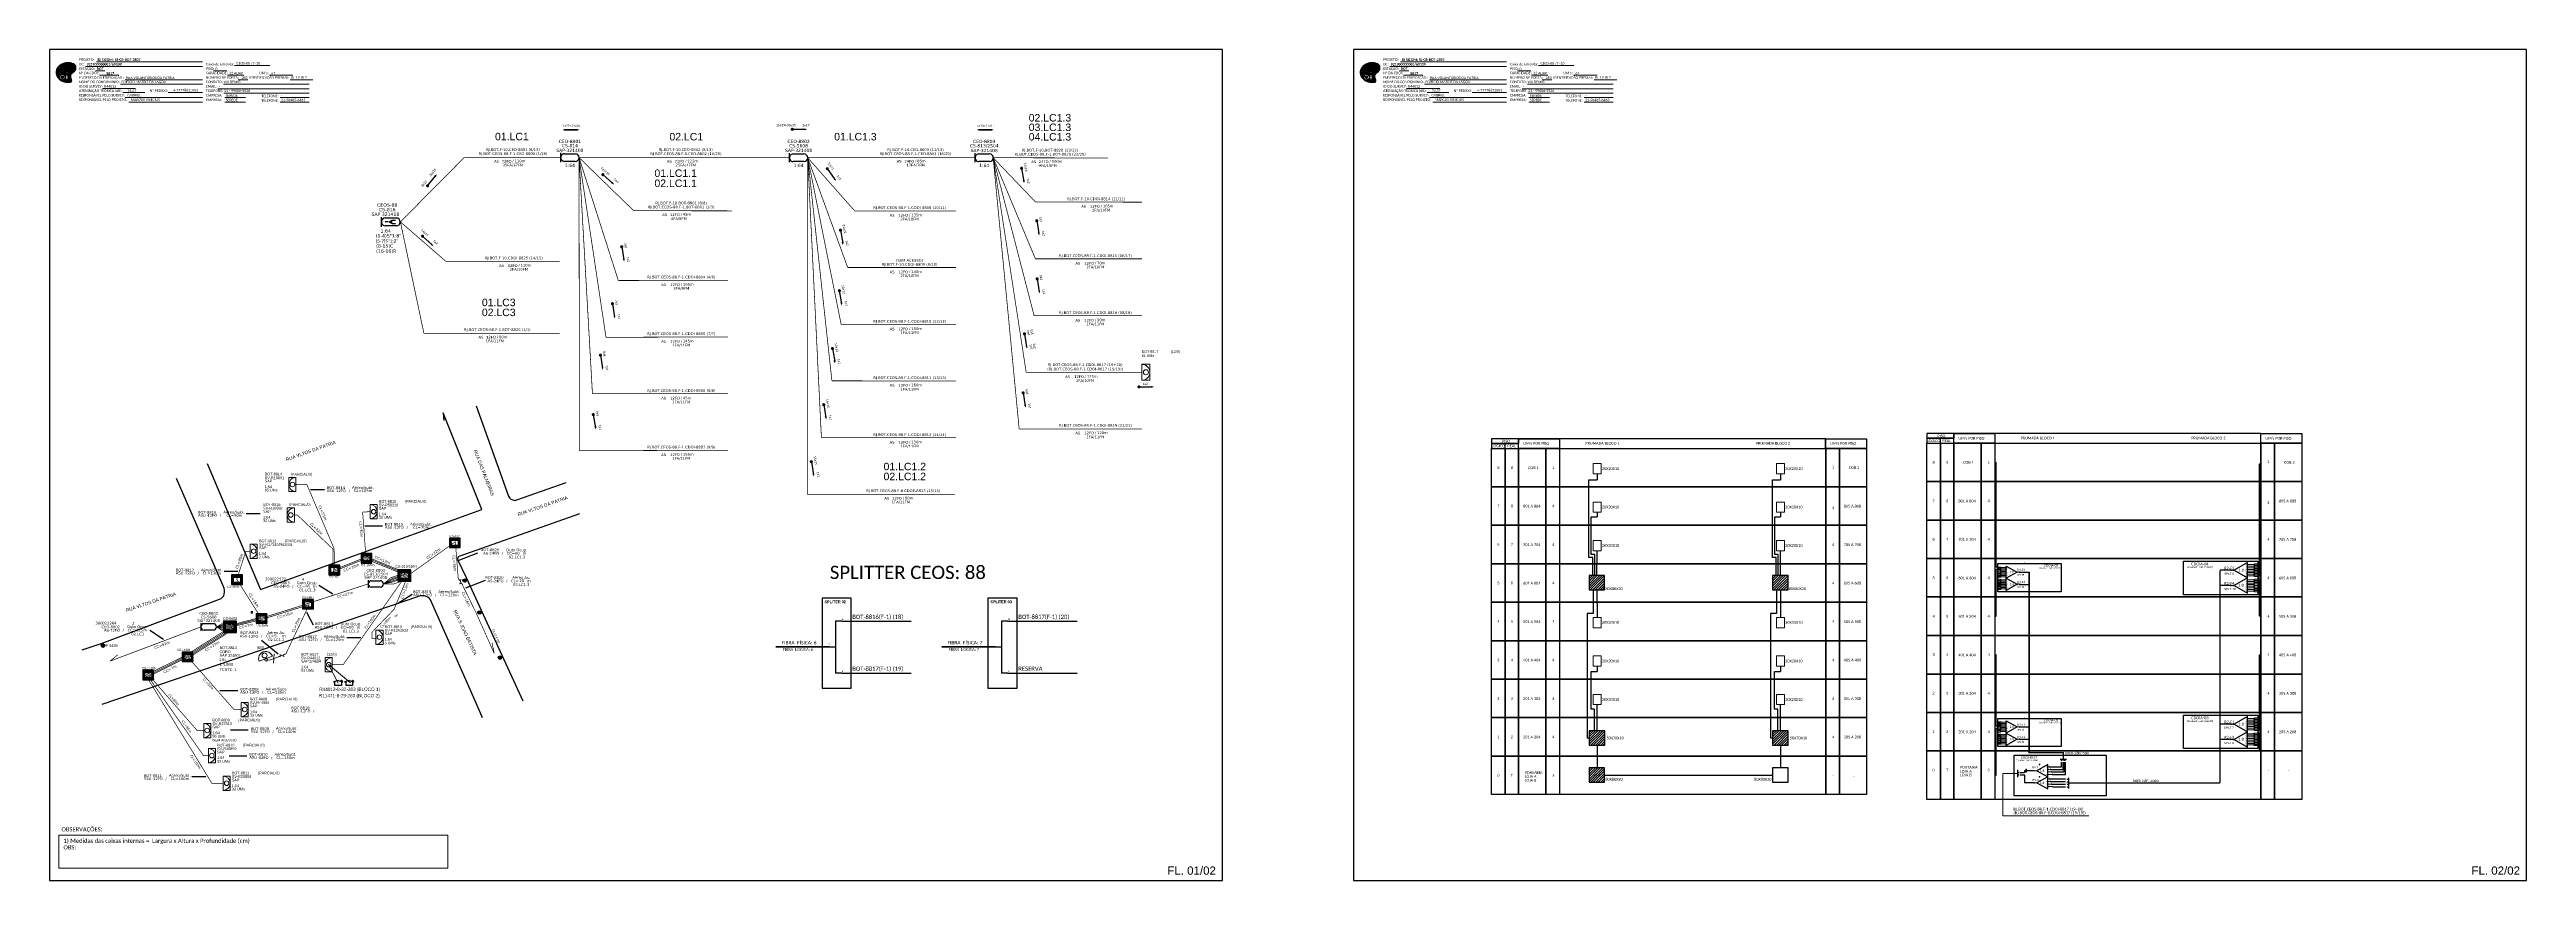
# Model space of a CAD drawing. Header units: inches. Extents: x 1026 to 2796, y 846 to 1440.
import ezdxf
from ezdxf.enums import TextEntityAlignment as Align

# ---------------------------------------------------------------- set-up
doc = ezdxf.new("R2010")
doc.units = ezdxf.units.IN
doc.header["$MEASUREMENT"] = 0
doc.linetypes.add('ARILSUPP', pattern=[2.98, 1.42, -0.71, 0.14, -0.71])
for name, color, linetype in [('10.1-Caixas Subterrâneas', 5, 'Continuous'), ('20.4-CEOS', 1, 'Continuous'), ('20.5-CEO', 1, 'Continuous'), ('CAP a instalar', 1, 'Continuous'), ('CDO_POSTE', 1, 'Continuous'), ('Comprimeto de lance', 255, 'Continuous'), ('DROP DE CLIENTE', 140, 'Continuous'), ('label_cabos', 7, 'Continuous'), ('LC1', 3, 'Continuous'), ('QUADRA', 7, 'Continuous'), ('SETA', 7, 'Continuous'), ('Subida Lateral', 5, 'Continuous'), ('surveys', 7, 'Continuous'), ('surveys legendas', 7, 'Continuous'), ('texto', 255, 'Continuous'), ('UNIFILAR', 7, 'Continuous')]:
    doc.layers.add(name, color=color, linetype=linetype)
for name, color, linetype, lineweight in [("20.0-LEGENDA DOS CDO'S", 1, 'Continuous', 0), ('20.1-CDO_INTERIOR', 1, 'Continuous', 0), ('20.2-CDO_POSTE', 1, 'Continuous', 5), ('20.6-CORDOALHA_SUPORTE', 7, 'Continuous', 25), ('40.1-ETIQUETAS', 1, 'Continuous', 20), ('Segmento Logradouro Texto', 252, 'Continuous', 0)]:
    doc.layers.add(name, color=color, linetype=linetype, lineweight=lineweight)
doc.styles.add('ARIAL', font='arial.ttf')
doc.styles.add('DIGICADE', font='arial.ttf')
doc.styles.add('ROMANS', font='arial.ttf')
doc.styles.add('siredit', font='verdana.ttf')
doc.styles.add('WMF-Calibri0', font='calibri.ttf')
doc.styles.add('WMF-Calibri1', font='calibrib.ttf')
doc.linetypes.add('FENCELINE1', pattern='A,0.25,-0.1,[133,ltypeshp.shx,S=0.1,R=0,X=-0.1,Y=0],-0.1,1', length=1.45)
doc.dimstyles.new('CC', dxfattribs={"dimtxt": 1, "dimasz": 2, "dimexe": 0.18, "dimexo": 0.0625, "dimgap": 0.09, "dimtad": 0, "dimdec": 0, "dimrnd": 1, "dimzin": 0, "dimdsep": 46, "dimtxsty": 'siredit', "dimblk": 'NONE', "dimcen": 0, "dimse1": 1, "dimse2": 1, "dimsd1": 1, "dimsd2": 1, "dimclrt": 7, "dimadec": 0, "dimazin": 0, "dimtfac": 1, "dimtdec": 0, "dimtofl": 0, "dimtmove": 0, "dimatfit": 3, "dimfxl": 1, "dimtolj": 1, "dimtzin": 0, "dimarcsym": 0})
pattern_1 = [(45, (12.0933, 1.386), (-0.8838835, 0.8838835), [])]
pattern_2 = [(45, (143.2108, 1.386), (-0.8838835, 0.8838835), [])]

# ---------------------------------------------------------------- blocks, each defined once
blk = doc.blocks.new('Teste  FTTH')
at = {"color": 0, "lineweight": 0, "style": 'ROMANS'}
for tag, p in [('TESTE', (-2.3, -0.29)), ('QTDE', (0.21, -0.29))]:
    blk.add_attdef(tag, p, '', height=0.48, dxfattribs=at)
for tag, p, flags in [('FID', (-2.23, -1.25), 1), ('FATOR', (-2.23, -2.03), 3), ('ID_ATIVIDADE', (-2.23, -2.72), 3)]:
    blk.add_attdef(tag, p, '', height=0.48, dxfattribs=dict(at, flags=flags))
blk = doc.blocks.new('_None')
blk = doc.blocks.new('*X2')
at = {"color": 0, "linetype": 'Continuous'}
for p, q in [((-1.25, 0.34099), (-0.49099, 1.1)), ((-1.25, 0.517767), (-0.667767, 1.1)), ((-1.25, 0.694544), (-0.844544, 1.1)), ((-1.25, 0.87132), (-1.02132, 1.1)), ((-1.25, 1.048097), (-1.198097, 1.1)), ((-1.25, 0.164214), (-0.8035, 0.610714)), ((-1.25, -0.012563), (-0.8035, 0.433937)), ((-1.25, -0.18934), (-0.8035, 0.25716)), ((-1.25, -0.366117), (-0.8035, 0.080383)), ((-0.789214, 0.625), (-0.314214, 1.1)), ((-0.612437, 0.625), (-0.137437, 1.1)), ((-0.43566, 0.625), (0.03934, 1.1)), ((-0.258883, 0.625), (0.216117, 1.1)), ((-0.082107, 0.625), (0.392893, 1.1)), ((0.09467, 0.625), (0.56967, 1.1)), ((0.271447, 0.625), (0.746447, 1.1)), ((0.448223, 0.625), (0.923223, 1.1)), ((0.625, 0.625), (1.1, 1.1)), ((0.801777, 0.625), (1.25, 1.073223)), ((0.8035, 0.449947), (1.25, 0.896447)), ((0.8035, 0.27317), (1.25, 0.71967)), ((0.8035, 0.096393), (1.25, 0.542893)), ((0.8035, -0.080383), (1.25, 0.366117)), ((0.8035, -0.25716), (1.25, 0.18934)), ((0.8035, -0.433937), (1.25, 0.012563)), ((-1.25, -0.542893), (-0.8035, -0.096393)), ((-1.25, -0.71967), (-0.8035, -0.27317)), ((-1.25, -0.896447), (-0.8035, -0.449947)), ((-1.25, -1.073223), (-0.801777, -0.625)), ((-1.1, -1.1), (-0.625, -0.625)), ((-0.923223, -1.1), (-0.448223, -0.625)), ((-0.746447, -1.1), (-0.271447, -0.625)), ((-0.56967, -1.1), (-0.09467, -0.625)), ((-0.392893, -1.1), (0.082107, -0.625)), ((-0.216117, -1.1), (0.258883, -0.625)), ((-0.03934, -1.1), (0.43566, -0.625)), ((0.137437, -1.1), (0.612437, -0.625)), ((0.314214, -1.1), (0.789214, -0.625)), ((0.49099, -1.1), (1.25, -0.34099)), ((0.667767, -1.1), (1.25, -0.517767)), ((0.8035, -0.610714), (1.25, -0.164214)), ((0.844544, -1.1), (1.25, -0.694544)), ((1.02132, -1.1), (1.25, -0.87132)), ((1.198097, -1.1), (1.25, -1.048097))]:
    blk.add_line(p, q, dxfattribs=at)
blk = doc.blocks.new('OI')
h = blk.add_hatch(color=40)
edge = h.paths.add_edge_path()
edge.add_spline(control_points=[(4.4, -0.7), (3.9, -1), (3.3, -1.5), (2.8, -2.6), (2.9, -3.5), (3.1, -4.3), (3.3, -4.9), (3.4, -5.4), (3.4, -5.9), (3.2, -6.4), (2.5, -6.6), (1.7, -6.6), (0.6, -6.7), (-0.6, -6.4), (-1.6, -6.1), (-2.8, -5.6), (-3.9, -4.8), (-4.9, -3.7), (-5.3, -2.6), (-5.6, -1.9), (-5.8, -1), (-5.7, 0.5), (-5.1, 2), (-4.1, 3), (-3.3, 3.6), (-2.4, 4.2), (-1.4, 4.4), (-0.6, 4.7), (0.8, 4.9), (2.2, 5), (3.8, 4.6), (4.7, 4.2), (5.4, 3.7), (5.8, 3), (6, 2.2), (6, 1.5), (5.7, 0.6), (5.3, 0.1), (4.9, -0.4), (4.5, -0.6), (4.4, -0.7)], knot_values=[0, 0, 0, 0, 1.60434, 2.417191, 3.427595, 4.282808, 4.776746, 5.304182, 5.888771, 6.258406, 6.858137, 7.79129, 8.986195, 10.124242, 11.187857, 12.242908, 13.953784, 15.414161, 16.515391, 17.349188, 17.675853, 19.552021, 21.515531, 22.568638, 23.63245, 24.621084, 25.782718, 26.745347, 27.142653, 29.870543, 31.004649, 31.921532, 32.709589, 33.801391, 34.042471, 35.192333, 35.971461, 36.628871, 37.254359, 37.836911, 37.836911, 37.836911, 37.836911], degree=3, periodic=0)
h.paths.add_polyline_path([(1.1, -0.9, -1), (0, -0.9, -1)], flags=16)
edge = h.paths.add_edge_path(flags=16)
edge.add_ellipse((0.6, -3.6), major_axis=(-0.02, 1.71), ratio=0.361305, start_angle=0, end_angle=360)
h.paths.add_polyline_path([(-0.4, -3.6, -1), (-3.8, -3.6, -1)], flags=16)
edge = h.paths.add_edge_path(flags=0)
edge.add_ellipse((-2.1, -3.6), major_axis=(0, 0.885), ratio=0.758294, start_angle=0, end_angle=360)
at = {"color": 40}
for centre, radius in [((-2.1, -3.6), 1.72), ((0.5, -0.9), 0.587)]:
    blk.add_circle(centre, radius, dxfattribs=at)
blk.add_ellipse((-2.1, -3.6), major_axis=(0, 0.885), ratio=0.758294, start_param=-3.14159265358979, end_param=3.14159265358979, dxfattribs=at)
blk.add_ellipse((0.6, -3.6), major_axis=(-0.02, 1.71), ratio=0.361305, dxfattribs=at)
at = {"color": 40, "start_tangent": (-0.800898, -0.598801), "end_tangent": (-0.800898, -0.598801)}
blk.add_spline([(4.4, -0.7), (3.2, -1.8), (2.9, -2.5), (2.9, -3.5), (3.1, -4.4), (3.3, -4.8), (3.4, -5.4), (3.4, -6), (3.2, -6.3), (2.7, -6.5), (1.7, -6.6), (0.5, -6.6), (-0.6, -6.4), (-1.6, -6.1), (-2.6, -5.7), (-3.9, -4.7), (-4.9, -3.6), (-5.4, -2.6), (-5.6, -1.8), (-5.7, -1.5), (-5.6, 0.4), (-4.8, 2.2), (-4.1, 3), (-3.3, 3.6), (-2.4, 4.1), (-1.3, 4.5), (-0.4, 4.7), (0, 4.8), (2.7, 4.8), (3.8, 4.5), (4.7, 4.2), (5.3, 3.7), (5.9, 2.7), (5.9, 2.5), (5.9, 1.3), (5.7, 0.6), (5.3, 0.1), (4.8, -0.4), (4.4, -0.7)], degree=3, dxfattribs=at)
blk = doc.blocks.new('SPLITTER_')
blk.add_point((0, 0))
at = {"style": 'ARIAL', "flags": 4}
blk.add_attdef('SPLT', (0, -3.3), '', height=1.5, dxfattribs=at)
blk = doc.blocks.new('SPLT_1-4_DIV_DIR')
h = blk.add_hatch(color=3)
h.dxf.hatch_style = 1
edge = h.paths.add_edge_path()
edge.add_arc((13.3, 3.5), 0.242, 0, 360)
h = blk.add_hatch(color=3)
h.dxf.hatch_style = 1
edge = h.paths.add_edge_path()
edge.add_arc((14.3, 1.2), 0.242, 0, 360)
h = blk.add_hatch(color=3)
h.dxf.hatch_style = 1
edge = h.paths.add_edge_path()
edge.add_arc((15.3, -1.1), 0.242, 0, 360)
h = blk.add_hatch(color=3)
h.dxf.hatch_style = 1
edge = h.paths.add_edge_path()
edge.add_arc((16.3, -3.4), 0.242, 0, 360)
at = {"color": 1, "lineweight": 0}
blk.add_lwpolyline([(2.2, 0), (0, 0)], dxfattribs=at)
at = {"color": 1}
blk.add_lwpolyline([(11.9, 5.4), (2.2, 0), (11.9, -5.4), (11.9, 5.4)], dxfattribs=at)
at = {"color": 7, "lineweight": 0}
for points in [[(13.3, 3.5), (11.9, 3.5)], [(11.9, 1.2), (14.3, 1.2)], [(11.9, -1.1), (15.3, -1.1)], [(11.9, -3.4), (16.3, -3.4)]]:
    blk.add_lwpolyline(points, dxfattribs=at)
at = {"color": 3}
for centre in [(13.3, 3.5), (14.3, 1.2), (15.3, -1.1), (16.3, -3.4)]:
    blk.add_circle(centre, 0.242, dxfattribs=at)
at = {"color": 1, "style": 'ARIAL'}
for s, height, p in [('1:4', 2, (4.9, -0.9)), ('S1', 0.75, (10.5, 3.1)), ('S2', 0.75, (10.5, 0.8)), ('S3', 0.75, (10.5, -1.5)), ('S4', 0.75, (10.5, -3.8))]:
    blk.add_text(s, height=height, dxfattribs=at).set_placement(p)
blk = doc.blocks.new('SPLT_1-8_SC-APC_ESQ')
at = {"color": 3, "lineweight": 0}
for points in [[(2.4, -3), (0, -3)], [(2.4, -4), (0, -4)], [(2.4, -4.2), (0, -4.2)], [(2.4, -5.2), (0, -5.2)], [(2.4, -5.3), (0, -5.3)], [(2.4, -6.3), (0, -6.3)], [(2.4, -6.5), (0, -6.5)], [(2.4, -7.5), (0, -7.5)], [(2.4, -7.6), (0, -7.6)], [(2.4, -8.6), (0, -8.6)], [(2.4, -8.8), (0, -8.8)], [(2.4, -9.8), (0, -9.8)], [(2.4, -9.9), (0, -9.9)], [(2.4, -10.9), (0, -10.9)], [(2.4, -11.1), (0, -11.1)], [(2.4, -12.1), (0, -12.1)], [(2.4, -3), (2.4, -4)], [(2.4, -4.2), (2.4, -5.2)], [(2.4, -5.3), (2.4, -6.3)], [(2.4, -6.5), (2.4, -7.5)], [(2.4, -7.6), (2.4, -8.6)], [(2.4, -8.8), (2.4, -9.8)], [(2.4, -9.9), (2.4, -10.9)], [(2.4, -11.1), (2.4, -12.1)], [(3, -3.5), (7.4, -3.5)], [(7.4, -4.7), (3, -4.7)], [(7.4, -5.8), (3, -5.8)], [(7.4, -7), (3, -7)], [(7.4, -8.1), (3, -8.1)], [(7.4, -9.3), (3, -9.3)], [(7.4, -10.4), (3, -10.4)], [(7.4, -11.6), (3, -11.6)]]:
    blk.add_lwpolyline(points, dxfattribs=at)
for points in [[(3, -3.2), (2.4, -3.2), (2.4, -3.8), (3, -3.8)], [(3, -4.4), (2.4, -4.4), (2.4, -5), (3, -5)], [(3, -5.5), (2.4, -5.5), (2.4, -6.1), (3, -6.1)], [(3, -6.7), (2.4, -6.7), (2.4, -7.3), (3, -7.3)], [(3, -7.8), (2.4, -7.8), (2.4, -8.4), (3, -8.4)], [(3, -9), (2.4, -9), (2.4, -9.6), (3, -9.6)], [(3, -10.1), (2.4, -10.1), (2.4, -10.7), (3, -10.7)], [(3, -11.3), (2.4, -11.3), (2.4, -11.9), (3, -11.9)]]:
    blk.add_lwpolyline(points, close=True, dxfattribs=at)
at = {"color": 1}
blk.add_lwpolyline([(7.4, -2.1), (17, -7.5), (7.4, -13), (7.4, -2.1)], dxfattribs=at)
at = {"color": 1, "lineweight": 0}
blk.add_lwpolyline([(17, -7.5), (19.3, -7.5)], dxfattribs=at)
at = {"color": 1, "style": 'ARIAL'}
for s, height, p in [('S2', 0.75, (7.6, -5)), ('S3', 0.75, (7.6, -6.2)), ('S4', 0.75, (7.6, -7.4)), ('S5', 0.75, (7.5, -8.6)), ('S6', 0.75, (7.6, -9.7)), ('S7', 0.75, (7.6, -10.8)), ('S8', 0.75, (7.6, -11.9)), ('S1', 0.75, (7.7, -3.8)), ('1:8', 2, (10.5, -8.4))]:
    blk.add_text(s, height=height, dxfattribs=at).set_placement(p)
blk = doc.blocks.new('A$C415C251F')
at = {"color": 3}
blk.add_point((0, 0), dxfattribs=at)
blk = doc.blocks.new('LEG_CDOIA8_C-SPLT_ESQ')
at = {"color": 3, "extrusion": (0, 0, -1), "xscale": -1, "zscale": -1}
blk.add_blockref('A$C415C251F', (0, 0), dxfattribs=at)
at = {"style": 'ARIAL', "flags": 4}
blk.add_attdef('SPLITAGEM', text='', height=1.5, dxfattribs=at).set_placement((18.6, -12.6), align=Align.CENTER)
at = {"color": 1, "style": 'WMF-Calibri0', "flags": 4}
blk.add_attdef('MODELO', text='', height=1.5, dxfattribs=at).set_placement((22.5, -4.5), align=Align.CENTER)
blk.add_attdef('CDO', (21.4, -2.6), '', height=2, dxfattribs=at)

msp = doc.modelspace()

# ---------------------------------------------------------------- hatches: boundary and pattern name
h = msp.add_hatch()
h.set_pattern_fill('ANSI31', color=1, scale=10, style=0)
h.set_pattern_definition(pattern_1)
h.paths.add_polyline_path([(2137.4, 1054), (2137.4, 1064.3), (2126.3, 1064.3), (2126.3, 1054)])
h = msp.add_hatch()
h.set_pattern_fill('ANSI31', color=1, scale=10, style=0)
h.set_pattern_definition(pattern_2)
h.paths.add_polyline_path([(2268.5, 1054), (2268.5, 1064.3), (2257.4, 1064.3), (2257.4, 1054)])
h = msp.add_hatch(color=3)
h.dxf.hatch_style = 1
edge = h.paths.add_edge_path()
edge.add_arc((2434, 1066.8), 0.207, 0, 360)
h = msp.add_hatch(color=3)
h.dxf.hatch_style = 1
edge = h.paths.add_edge_path()
edge.add_arc((2585.2, 1068.1), 0.256, 0, 360)
h = msp.add_hatch(color=3)
h.dxf.hatch_style = 1
edge = h.paths.add_edge_path()
edge.add_arc((2434, 1058), 0.207, 0, 360)
h = msp.add_hatch(color=3)
h.dxf.hatch_style = 1
edge = h.paths.add_edge_path()
edge.add_arc((2585.2, 1057.2), 0.256, 0, 360)
h = msp.add_hatch(color=3)
h.dxf.hatch_style = 1
edge = h.paths.add_edge_path()
edge.add_arc((2434, 956.1), 0.207, 0, 360)
h = msp.add_hatch(color=3)
h.dxf.hatch_style = 1
edge = h.paths.add_edge_path()
edge.add_arc((2585.2, 958.1), 0.256, 0, 360)
h = msp.add_hatch()
h.set_pattern_fill('ANSI31', color=1, scale=10, style=0)
h.set_pattern_definition(pattern_1)
h.paths.add_polyline_path([(2126.4, 953.4), (2126.4, 943), (2137.5, 943), (2137.5, 953.4)])
h = msp.add_hatch()
h.set_pattern_fill('ANSI31', color=1, scale=10, style=0)
h.set_pattern_definition(pattern_2)
h.paths.add_polyline_path([(2257.5, 953.4), (2257.5, 943), (2268.7, 943), (2268.7, 953.4)])
h = msp.add_hatch(color=3)
h.dxf.hatch_style = 1
edge = h.paths.add_edge_path()
edge.add_arc((2434, 947.3), 0.207, 0, 360)
h = msp.add_hatch(color=3)
h.dxf.hatch_style = 1
edge = h.paths.add_edge_path()
edge.add_arc((2585.2, 947.2), 0.256, 0, 360)
h = msp.add_hatch()
h.set_pattern_fill('ANSI31', color=1, scale=10, style=0)
h.set_pattern_definition(pattern_1)
h.paths.add_polyline_path([(2126.3, 926.8), (2126.3, 916.5), (2137.4, 916.5), (2137.4, 926.8)])
h.paths.add_polyline_path([(2129, 920.2), (2134.7, 920.2), (2134.7, 923.1), (2129, 923.1)], flags=24)
h = msp.add_hatch(color=3)
h.dxf.hatch_style = 1
edge = h.paths.add_edge_path()
edge.add_arc((2444.5, 924.8), 0.205, 0, 360)
h = msp.add_hatch(color=3)
h.dxf.hatch_style = 1
edge = h.paths.add_edge_path()
edge.add_arc((2444.5, 916.1), 0.205, 0, 360)

# ---------------------------------------------------------------- linework, layer by layer
at = {"color": 7}
for p, q in [((1598.6, 1048.1), (1577.9, 1048.1)), ((1577.9, 1048.1), (1577.9, 983.7)), ((1598.6, 983.7), (1598.6, 1048.1)), ((1717.3, 1048.1), (1696.5, 1048.1)), ((1696.5, 1048.1), (1696.5, 983.7)), ((1717.3, 983.7), (1717.3, 1048.1)), ((1577.9, 983.7), (1598.6, 983.7)), ((1696.5, 983.7), (1717.3, 983.7))]:
    msp.add_line(p, q, dxfattribs=at)
at = {"color": 7, "linetype": 'Continuous'}
for p, q in [((1587.4, 1031.6), (1587.4, 994.5)), ((1591.9, 1031.6), (1587.4, 1031.6)), ((1706.1, 1031.6), (1706.1, 994.5)), ((1710.5, 1031.6), (1706.1, 1031.6)), ((1583.1, 1013.4), (1587.4, 1013.4)), ((1701.7, 1013.4), (1706.1, 1013.4)), ((1591.9, 994.5), (1587.4, 994.5)), ((1710.5, 994.5), (1706.1, 994.5))]:
    msp.add_line(p, q, dxfattribs=at)
at = {"color": 10, "linetype": 'Continuous'}
for p, q in [((1591.9, 1031.6), (1641.5, 1031.6)), ((1710.5, 1031.6), (1760.2, 1031.6)), ((1591.9, 994.5), (1641.5, 994.5)), ((1710.5, 994.5), (1760.2, 994.5))]:
    msp.add_line(p, q, dxfattribs=at)
at = {"color": 0, "lineweight": 0}
for p, q in [((1032.1, 878.7), (1310.3, 878.7)), ((1032.1, 855), (1032.1, 878.7)), ((1310.3, 878.7), (1310.3, 855)), ((1310.3, 855), (1032.1, 855))]:
    msp.add_line(p, q, dxfattribs=at)
for points in [[(1025.5, 846.3), (1864.1, 846.3), (1864.1, 1440.3), (1025.5, 1440.3), (1025.5, 846.3)], [(1025.5, 846.3), (1864.1, 846.3), (1864.1, 1440.3), (1025.5, 1440.3), (1025.5, 846.3)], [(1957.9, 846.3), (2796.5, 846.3), (2796.5, 1440.3), (1957.9, 1440.3), (1957.9, 846.3)], [(1957.9, 846.3), (2796.5, 846.3), (2796.5, 1440.3), (1957.9, 1440.3), (1957.9, 846.3)], [(2066.2, 1155.2), (2066.2, 1158.7)], [(2075.9, 1155.2), (2295.5, 1155.2), (2295.5, 1162.1), (2075.9, 1162.1), (2075.9, 1162.1), (2075.9, 1158.7)], [(2295.4, 1155.2), (2295.4, 1162.1)], [(2377.4, 1159), (2377.4, 1162.4)], [(2387.1, 1159), (2606.6, 1159), (2606.6, 1165.9), (2387.1, 1165.9), (2387.1, 1165.9), (2387.1, 1162.4)], [(2606.6, 1159), (2606.6, 1165.9)], [(2132, 999.5), (2132, 995.8)], [(2263.1, 999.5), (2263.1, 995.8)], [(2137.4, 921.6), (2257.5, 921.6)]]:
    msp.add_lwpolyline(points)
at = {"color": 7, "lineweight": 0}
for points in [[(1051.3, 1428.3), (1135, 1428.3)], [(1058.5, 1425), (1065, 1425)], [(1059, 1431.5), (1135, 1431.5)], [(1061.2, 1421.9), (1075.1, 1421.9)], [(1079.7, 1418.7), (1135, 1418.7)], [(1142.8, 1425), (1152.3, 1425)], [(1152.8, 1421.9), (1164.4, 1421.9)], [(1157.8, 1428.8), (1183, 1428.8)], [(1160.4, 1418.7), (1167.4, 1418.7)], [(1182.8, 1421.9), (1199.6, 1421.9)], [(1197.6, 1418.7), (1213.8, 1418.7)], [(1983.7, 1428.3), (2067.3, 1428.3)], [(1990.8, 1425), (1997.4, 1425)], [(1991.4, 1431.5), (2067.3, 1431.5)], [(1993.5, 1421.9), (2007.5, 1421.9)], [(2012.1, 1418.7), (2067.3, 1418.7)], [(2075.1, 1425), (2084.6, 1425)], [(2085.2, 1421.9), (2096.8, 1421.9)], [(2090.2, 1428.8), (2115.3, 1428.8)], [(2092.8, 1418.7), (2099.7, 1418.7)], [(2115.1, 1421.9), (2132, 1421.9)], [(2129.9, 1418.7), (2146.1, 1418.7)], [(1063.5, 1412.5), (1087.1, 1412.5)], [(1076.3, 1415.6), (1135, 1415.6)], [(1078, 1409.6), (1093.7, 1409.6)], [(1079.7, 1406), (1135, 1406)], [(1082.2, 1402.8), (1135, 1402.8)], [(1110.3, 1409.6), (1134.8, 1409.6)], [(1110.8, 1409.6), (1135, 1409.6)], [(1145.9, 1412.3), (1211.2, 1412.3)], [(1149.9, 1415.6), (1211.2, 1415.6)], [(1150.2, 1409.1), (1211.2, 1409.1)], [(1150.8, 1406), (1165.6, 1406)], [(1150.8, 1402.8), (1165.6, 1402.8)], [(1190.4, 1406), (1211.2, 1406)], [(1190.4, 1402.8), (1211.2, 1402.8)], [(1995.8, 1412.5), (2019.5, 1412.5)], [(2008.7, 1415.6), (2067.3, 1415.6)], [(2010.4, 1409.6), (2026, 1409.6)], [(2012.1, 1406), (2067.3, 1406)], [(2014.6, 1402.8), (2067.3, 1402.8)], [(2042.7, 1409.6), (2067.2, 1409.6)], [(2043.2, 1409.6), (2067.3, 1409.6)], [(2078.3, 1412.3), (2143.5, 1412.3)], [(2082.3, 1415.6), (2143.5, 1415.6)], [(2082.5, 1409.1), (2143.5, 1409.1)], [(2083.2, 1406), (2098, 1406)], [(2083.2, 1402.8), (2098, 1402.8)], [(2122.8, 1406), (2143.5, 1406)], [(2122.8, 1402.8), (2143.5, 1402.8)]]:
    msp.add_lwpolyline(points, dxfattribs=at)
at = {"color": 0, "const_width": 1.1}
for points in [[(1556, 1383.3, 1), (1557.1, 1383.3, 1)], [(1420.8, 1351.3, 1), (1421.6, 1350.5, 1)], [(1420.8, 1351.3, 1), (1421.6, 1350.5, 1)], [(1581.3, 1355.6, 1), (1581.9, 1354.7, 1)], [(1581.3, 1355.6, 1), (1581.9, 1354.7, 1)], [(1720.5, 1356, 1), (1720.6, 1354.9, 1)], [(1720.5, 1356, 1), (1720.6, 1354.9, 1)], [(1295.5, 1342.5, 1), (1296.2, 1343.3, 1)], [(1295.5, 1342.5, 1), (1296.2, 1343.3, 1)], [(1590.9, 1311.7, 1), (1591.1, 1310.6, 1)], [(1590.9, 1311.7, 1), (1591.1, 1310.6, 1)], [(1731.3, 1318.5, 1), (1731.4, 1317.4, 1)], [(1731.3, 1318.5, 1), (1731.4, 1317.4, 1)], [(1291.8, 1307.3, 1), (1292.6, 1306.6, 1)], [(1291.8, 1307.3, 1), (1292.6, 1306.6, 1)], [(1434.5, 1299.9, 1), (1434.7, 1298.8, 1)], [(1434.5, 1299.9, 1), (1434.7, 1298.8, 1)], [(1731.6, 1277, 1), (1731.7, 1275.9, 1)], [(1731.6, 1277, 1), (1731.7, 1275.9, 1)], [(1427.9, 1259.2, 1), (1428.1, 1258.1, 1)], [(1427.9, 1259.2, 1), (1428.1, 1258.1, 1)], [(1590.2, 1268.5, 1), (1590.3, 1267.4, 1)], [(1590.2, 1268.5, 1), (1590.3, 1267.4, 1)], [(1419.3, 1222.4, 1), (1419.5, 1221.3, 1)], [(1419.3, 1222.4, 1), (1419.5, 1221.3, 1)], [(1585.2, 1227.1, 1), (1585.4, 1226, 1)], [(1585.2, 1227.1, 1), (1585.4, 1226, 1)], [(1722.5, 1237.6, 1), (1722.7, 1236.5, 1)], [(1722.5, 1237.6, 1), (1722.7, 1236.5, 1)], [(1579, 1187, 1), (1579.2, 1185.9, 1)], [(1579, 1187, 1), (1579.2, 1185.9, 1)], [(1721.5, 1195.4, 1), (1721.7, 1194.3, 1)], [(1721.5, 1195.4, 1), (1721.7, 1194.3, 1)], [(1803.9, 1199.2, 1), (1805, 1199.2, 1)], [(1414.2, 1179.9, 1), (1414.4, 1178.8, 1)], [(1414.2, 1179.9, 1), (1414.4, 1178.8, 1)], [(1570.1, 1146.2, 1), (1570.3, 1145.1, 1)], [(1570.1, 1146.2, 1), (1570.3, 1145.1, 1)]]:
    msp.add_lwpolyline(points, format="xyb", close=True, dxfattribs=at)
at = {"color": 0}
for points in [[(2056.5, 1158.7), (2075.9, 1158.7), (2075.9, 1162.1), (2056.5, 1162.1)], [(2056.5, 1155.2), (2075.9, 1155.2), (2075.9, 1158.7), (2056.5, 1158.7)], [(2367.7, 1162.4), (2387.1, 1162.4), (2387.1, 1165.9), (2367.7, 1165.9)], [(2367.7, 1159), (2387.1, 1159), (2387.1, 1162.4), (2367.7, 1162.4)]]:
    msp.add_lwpolyline(points, close=True, dxfattribs=at)
for points in [[(2056.5, 1155.2), (2066.2, 1155.2), (2066.2, 1127.7), (2056.5, 1127.7)], [(2066.2, 1155.2), (2075.9, 1155.2), (2075.9, 1127.7), (2066.2, 1127.7)], [(2075.9, 1162.1), (2105.1, 1162.1), (2105.1, 1155.2), (2075.9, 1155.2)], [(2075.9, 1155.2), (2295.5, 1155.2), (2295.5, 1127.7), (2075.9, 1127.7)], [(2075.9, 1155.2), (2095.4, 1155.2), (2095.4, 1127.7), (2075.9, 1127.7)], [(2095.4, 1155.2), (2105.1, 1155.2), (2105.1, 1127.7), (2095.4, 1127.7)], [(2295.5, 1162.1), (2324.6, 1162.1), (2324.6, 1155.2), (2295.5, 1155.2)], [(2295.5, 1155.2), (2305.2, 1155.2), (2305.2, 1127.7), (2295.5, 1127.7)], [(2305.2, 1155.2), (2324.6, 1155.2), (2324.6, 1127.7), (2305.2, 1127.7)], [(2367.7, 1159), (2377.4, 1159), (2377.4, 1131.5), (2367.7, 1131.5)], [(2377.4, 1159), (2387.1, 1159), (2387.1, 1131.5), (2377.4, 1131.5)], [(2387.1, 1165.9), (2416.3, 1165.9), (2416.3, 1159), (2387.1, 1159)], [(2387.1, 1159), (2606.6, 1159), (2606.6, 1131.5), (2387.1, 1131.5)], [(2387.1, 1159), (2406.6, 1159), (2406.6, 1131.5), (2387.1, 1131.5)], [(2406.6, 1159), (2416.3, 1159), (2416.3, 1131.5), (2406.6, 1131.5)], [(2606.6, 1165.9), (2635.8, 1165.9), (2635.8, 1159), (2606.6, 1159)], [(2606.6, 1159), (2616.4, 1159), (2616.4, 1131.5), (2606.6, 1131.5)], [(2616.4, 1159), (2635.8, 1159), (2635.8, 1131.5), (2616.4, 1131.5)], [(2056.5, 1127.7), (2066.2, 1127.7), (2066.2, 1100.2), (2056.5, 1100.2)], [(2066.2, 1127.7), (2075.9, 1127.7), (2075.9, 1100.2), (2066.2, 1100.2)], [(2075.9, 1127.7), (2295.5, 1127.7), (2295.5, 1100.2), (2075.9, 1100.2)], [(2075.9, 1127.7), (2095.4, 1127.7), (2095.4, 1100.2), (2075.9, 1100.2)], [(2095.4, 1127.7), (2105.1, 1127.7), (2105.1, 1100.2), (2095.4, 1100.2)], [(2295.5, 1127.7), (2305.2, 1127.7), (2305.2, 1100.2), (2295.5, 1100.2)], [(2305.2, 1127.7), (2324.6, 1127.7), (2324.6, 1100.2), (2305.2, 1100.2)], [(2367.7, 1131.5), (2377.4, 1131.5), (2377.4, 1104), (2367.7, 1104)], [(2377.4, 1131.5), (2387.1, 1131.5), (2387.1, 1104), (2377.4, 1104)], [(2387.1, 1131.5), (2606.6, 1131.5), (2606.6, 1104), (2387.1, 1104)], [(2387.1, 1131.5), (2406.6, 1131.5), (2406.6, 1104), (2387.1, 1104)], [(2406.6, 1131.5), (2416.3, 1131.5), (2416.3, 1104), (2406.6, 1104)], [(2606.6, 1131.5), (2616.4, 1131.5), (2616.4, 1104), (2606.6, 1104)], [(2616.4, 1131.5), (2635.8, 1131.5), (2635.8, 1104), (2616.4, 1104)], [(2056.5, 1100.2), (2066.2, 1100.2), (2066.2, 1072.7), (2056.5, 1072.7)], [(2066.2, 1100.2), (2075.9, 1100.2), (2075.9, 1072.7), (2066.2, 1072.7)], [(2075.9, 1100.2), (2295.5, 1100.2), (2295.5, 1072.7), (2075.9, 1072.7)], [(2075.9, 1100.2), (2095.4, 1100.2), (2095.4, 1072.7), (2075.9, 1072.7)], [(2095.4, 1100.2), (2105.1, 1100.2), (2105.1, 1072.7), (2095.4, 1072.7)], [(2295.5, 1100.2), (2305.2, 1100.2), (2305.2, 1072.7), (2295.5, 1072.7)], [(2305.2, 1100.2), (2324.6, 1100.2), (2324.6, 1072.7), (2305.2, 1072.7)], [(2367.7, 1104), (2377.4, 1104), (2377.4, 1076.5), (2367.7, 1076.5)], [(2377.4, 1104), (2387.1, 1104), (2387.1, 1076.5), (2377.4, 1076.5)], [(2387.1, 1104), (2606.6, 1104), (2606.6, 1076.5), (2387.1, 1076.5)], [(2387.1, 1104), (2406.6, 1104), (2406.6, 1076.5), (2387.1, 1076.5)], [(2406.6, 1104), (2416.3, 1104), (2416.3, 1076.5), (2406.6, 1076.5)], [(2606.6, 1104), (2616.4, 1104), (2616.4, 1076.5), (2606.6, 1076.5)], [(2616.4, 1104), (2635.8, 1104), (2635.8, 1076.5), (2616.4, 1076.5)], [(2056.5, 1072.7), (2066.2, 1072.7), (2066.2, 1045.2), (2056.5, 1045.2)], [(2066.2, 1072.7), (2075.9, 1072.7), (2075.9, 1045.2), (2066.2, 1045.2)], [(2075.9, 1072.7), (2295.5, 1072.7), (2295.5, 1045.2), (2075.9, 1045.2)], [(2075.9, 1072.7), (2095.4, 1072.7), (2095.4, 1045.2), (2075.9, 1045.2)], [(2095.4, 1072.7), (2105.1, 1072.7), (2105.1, 1045.2), (2095.4, 1045.2)], [(2295.5, 1072.7), (2305.2, 1072.7), (2305.2, 1045.2), (2295.5, 1045.2)], [(2305.2, 1072.7), (2324.6, 1072.7), (2324.6, 1045.2), (2305.2, 1045.2)], [(2367.7, 1076.5), (2377.4, 1076.5), (2377.4, 1049), (2367.7, 1049)], [(2377.4, 1076.5), (2387.1, 1076.5), (2387.1, 1049), (2377.4, 1049)], [(2387.1, 1076.5), (2606.6, 1076.5), (2606.6, 1049), (2387.1, 1049)], [(2387.1, 1076.5), (2406.6, 1076.5), (2406.6, 1049), (2387.1, 1049)], [(2406.6, 1076.5), (2416.3, 1076.5), (2416.3, 1049), (2406.6, 1049)], [(2606.6, 1076.5), (2616.4, 1076.5), (2616.4, 1049), (2606.6, 1049)], [(2616.4, 1076.5), (2635.8, 1076.5), (2635.8, 1049), (2616.4, 1049)], [(2056.5, 1045.2), (2066.2, 1045.2), (2066.2, 1017.7), (2056.5, 1017.7)], [(2066.2, 1045.2), (2075.9, 1045.2), (2075.9, 1017.7), (2066.2, 1017.7)], [(2075.9, 1045.2), (2295.5, 1045.2), (2295.5, 1017.7), (2075.9, 1017.7)], [(2075.9, 1045.2), (2095.4, 1045.2), (2095.4, 1017.7), (2075.9, 1017.7)], [(2095.4, 1045.2), (2105.1, 1045.2), (2105.1, 1017.7), (2095.4, 1017.7)], [(2295.5, 1045.2), (2305.2, 1045.2), (2305.2, 1017.7), (2295.5, 1017.7)], [(2305.2, 1045.2), (2324.6, 1045.2), (2324.6, 1017.7), (2305.2, 1017.7)], [(2367.7, 1049), (2377.4, 1049), (2377.4, 1021.4), (2367.7, 1021.4)], [(2377.4, 1049), (2387.1, 1049), (2387.1, 1021.4), (2377.4, 1021.4)], [(2387.1, 1049), (2606.6, 1049), (2606.6, 1021.4), (2387.1, 1021.4)], [(2387.1, 1049), (2406.6, 1049), (2406.6, 1021.4), (2387.1, 1021.4)], [(2406.6, 1049), (2416.3, 1049), (2416.3, 1021.4), (2406.6, 1021.4)], [(2606.6, 1049), (2616.4, 1049), (2616.4, 1021.4), (2606.6, 1021.4)], [(2616.4, 1049), (2635.8, 1049), (2635.8, 1021.4), (2616.4, 1021.4)], [(2056.5, 1017.7), (2066.2, 1017.7), (2066.2, 990.2), (2056.5, 990.2)], [(2066.2, 1017.7), (2075.9, 1017.7), (2075.9, 990.2), (2066.2, 990.2)], [(2075.9, 1017.7), (2295.5, 1017.7), (2295.5, 990.2), (2075.9, 990.2)], [(2075.9, 1017.7), (2095.4, 1017.7), (2095.4, 990.2), (2075.9, 990.2)], [(2095.4, 1017.7), (2105.1, 1017.7), (2105.1, 990.2), (2095.4, 990.2)], [(2295.5, 1017.7), (2305.2, 1017.7), (2305.2, 990.2), (2295.5, 990.2)], [(2305.2, 1017.7), (2324.6, 1017.7), (2324.6, 990.2), (2305.2, 990.2)], [(2367.7, 1021.4), (2377.4, 1021.4), (2377.4, 993.9), (2367.7, 993.9)], [(2377.4, 1021.4), (2387.1, 1021.4), (2387.1, 993.9), (2377.4, 993.9)], [(2387.1, 1021.4), (2606.6, 1021.4), (2606.6, 993.9), (2387.1, 993.9)], [(2387.1, 1021.4), (2406.6, 1021.4), (2406.6, 993.9), (2387.1, 993.9)], [(2406.6, 1021.4), (2416.3, 1021.4), (2416.3, 993.9), (2406.6, 993.9)], [(2606.6, 1021.4), (2616.4, 1021.4), (2616.4, 993.9), (2606.6, 993.9)], [(2616.4, 1021.4), (2635.8, 1021.4), (2635.8, 993.9), (2616.4, 993.9)], [(2367.7, 993.9), (2377.4, 993.9), (2377.4, 966.4), (2367.7, 966.4)], [(2377.4, 993.9), (2387.1, 993.9), (2387.1, 966.4), (2377.4, 966.4)], [(2387.1, 993.9), (2606.6, 993.9), (2606.6, 966.4), (2387.1, 966.4)], [(2387.1, 993.9), (2406.6, 993.9), (2406.6, 966.4), (2387.1, 966.4)], [(2406.6, 993.9), (2416.3, 993.9), (2416.3, 966.4), (2406.6, 966.4)], [(2606.6, 993.9), (2616.4, 993.9), (2616.4, 966.4), (2606.6, 966.4)], [(2616.4, 993.9), (2635.8, 993.9), (2635.8, 966.4), (2616.4, 966.4)], [(2056.5, 990.2), (2066.2, 990.2), (2066.2, 962.7), (2056.5, 962.7)], [(2066.2, 990.2), (2075.9, 990.2), (2075.9, 962.7), (2066.2, 962.7)], [(2075.9, 990.2), (2295.5, 990.2), (2295.5, 962.7), (2075.9, 962.7)], [(2075.9, 990.2), (2095.4, 990.2), (2095.4, 962.7), (2075.9, 962.7)], [(2095.4, 990.2), (2105.1, 990.2), (2105.1, 962.7), (2095.4, 962.7)], [(2295.5, 990.2), (2305.2, 990.2), (2305.2, 962.7), (2295.5, 962.7)], [(2305.2, 990.2), (2324.6, 990.2), (2324.6, 962.7), (2305.2, 962.7)], [(2056.5, 962.7), (2066.2, 962.7), (2066.2, 935.2), (2056.5, 935.2)], [(2066.2, 962.7), (2075.9, 962.7), (2075.9, 935.2), (2066.2, 935.2)], [(2075.9, 962.7), (2295.5, 962.7), (2295.5, 935.2), (2075.9, 935.2)], [(2075.9, 962.7), (2095.4, 962.7), (2095.4, 935.2), (2075.9, 935.2)], [(2095.4, 962.7), (2105.1, 962.7), (2105.1, 935.2), (2095.4, 935.2)], [(2295.5, 962.7), (2305.2, 962.7), (2305.2, 935.2), (2295.5, 935.2)], [(2305.2, 962.7), (2324.6, 962.7), (2324.6, 935.2), (2305.2, 935.2)], [(2367.7, 966.4), (2377.4, 966.4), (2377.4, 938.9), (2367.7, 938.9)], [(2377.4, 966.4), (2387.1, 966.4), (2387.1, 938.9), (2377.4, 938.9)], [(2387.1, 966.4), (2606.6, 966.4), (2606.6, 938.9), (2387.1, 938.9)], [(2387.1, 966.4), (2406.6, 966.4), (2406.6, 938.9), (2387.1, 938.9)], [(2406.6, 966.4), (2416.3, 966.4), (2416.3, 938.9), (2406.6, 938.9)], [(2606.6, 966.4), (2616.4, 966.4), (2616.4, 938.9), (2606.6, 938.9)], [(2616.4, 966.4), (2635.8, 966.4), (2635.8, 938.9), (2616.4, 938.9)], [(2367.7, 938.9), (2377.4, 938.9), (2377.4, 904.1), (2367.7, 904.1)], [(2377.4, 938.9), (2387.1, 938.9), (2387.1, 904.1), (2377.4, 904.1)], [(2387.1, 938.9), (2606.6, 938.9), (2606.6, 904.1), (2387.1, 904.1)], [(2387.1, 938.9), (2406.6, 938.9), (2406.6, 904.1), (2387.1, 904.1)], [(2406.6, 938.9), (2416.3, 938.9), (2416.3, 904.1), (2406.6, 904.1)], [(2606.6, 938.9), (2616.4, 938.9), (2616.4, 904.1), (2606.6, 904.1)], [(2616.4, 938.9), (2635.8, 938.9), (2635.8, 904.1), (2616.4, 904.1)], [(2056.5, 935.2), (2066.2, 935.2), (2066.2, 907.7), (2056.5, 907.7)], [(2066.2, 935.2), (2075.9, 935.2), (2075.9, 907.7), (2066.2, 907.7)], [(2075.9, 935.2), (2295.5, 935.2), (2295.5, 907.7), (2075.9, 907.7)], [(2075.9, 935.2), (2095.4, 935.2), (2095.4, 907.7), (2075.9, 907.7)], [(2095.4, 935.2), (2105.1, 935.2), (2105.1, 907.7), (2095.4, 907.7)], [(2295.5, 935.2), (2305.2, 935.2), (2305.2, 907.7), (2295.5, 907.7)], [(2305.2, 935.2), (2324.6, 935.2), (2324.6, 907.7), (2305.2, 907.7)]]:
    msp.add_lwpolyline(points, close=True)
at = {"color": 0, "lineweight": 0}
for points in [[(2129.2, 1144.3), (2134.8, 1144.3), (2134.8, 1137.1), (2129.2, 1137.1)], [(2260.3, 1144.3), (2265.9, 1144.3), (2265.9, 1137.1), (2260.3, 1137.1)], [(2129.2, 1116.8), (2134.8, 1116.8), (2134.8, 1109.6), (2129.2, 1109.6)], [(2260.3, 1116.8), (2265.9, 1116.8), (2265.9, 1109.6), (2260.3, 1109.6)], [(2129.2, 1089.3), (2134.8, 1089.3), (2134.8, 1082), (2129.2, 1082)], [(2260.3, 1089.3), (2265.9, 1089.3), (2265.9, 1082), (2260.3, 1082)], [(2129.2, 1034.3), (2134.8, 1034.3), (2134.8, 1027), (2129.2, 1027)], [(2260.3, 1034.3), (2265.9, 1034.3), (2265.9, 1027), (2260.3, 1027)], [(2129.2, 1006.8), (2134.8, 1006.8), (2134.8, 999.5), (2129.2, 999.5)], [(2260.3, 1006.8), (2265.9, 1006.8), (2265.9, 999.5), (2260.3, 999.5)], [(2129.2, 979.3), (2134.8, 979.3), (2134.8, 972), (2129.2, 972)], [(2260.3, 979.3), (2265.9, 979.3), (2265.9, 972), (2260.3, 972)]]:
    msp.add_lwpolyline(points, close=True, dxfattribs=at)
at = {"color": 3}
for points in [[(2132, 1137.1), (2132, 1132.8)], [(2263.1, 1137.1), (2263.1, 1132.8)], [(2417.4, 1070.5), (2417.4, 1145.2), (2416.3, 1145.2)], [(2605.5, 1063.6), (2605.6, 1144.1), (2606.6, 1144.1)], [(2128.9, 1064.3), (2128.9, 1077.1), (2126.2, 1077.1), (2126.2, 1132.8), (2132, 1132.8)], [(2260, 1064.3), (2260, 1077.1), (2257.4, 1077.1), (2257.4, 1132.8), (2263.1, 1132.8)], [(2130.4, 1064.3), (2130.4, 1079.3), (2127.8, 1079.3), (2127.8, 1106.2), (2132, 1106.2)], [(2132, 1109.6), (2132, 1106.2)], [(2261.5, 1064.3), (2261.5, 1079.3), (2259, 1079.3), (2259, 1106.2), (2263.1, 1106.2)], [(2263.1, 1109.6), (2263.1, 1106.2)], [(2131.8, 1064.3), (2132, 1082)], [(2263, 1064.3), (2263.1, 1082)], [(2416.3, 1035.2), (2417.4, 1035.2), (2417.4, 1068.5), (2418.5, 1069.5), (2417.4, 1070.5), (2417.4, 1070.5)], [(2606.6, 1035.2), (2605.5, 1035.2), (2605.5, 1061.6), (2604.5, 1062.6), (2605.5, 1063.6), (2605.5, 1063.6)], [(2129.1, 1054), (2129.1, 1037.2), (2124.9, 1037.2), (2124.9, 948.1)], [(2131.8, 1054), (2132, 1034.3)], [(2260.2, 1054), (2260.2, 1037.2), (2256, 1037.2), (2256, 948.1)], [(2263, 1054), (2263.1, 1034.3)], [(2130.2, 953.4), (2130.2, 968.7), (2127.7, 968.7), (2127.7, 995.8), (2132, 995.8)], [(2261.3, 953.4), (2261.3, 968.7), (2258.8, 968.7), (2258.8, 995.8), (2263.1, 995.8)], [(2417.4, 956.8), (2417.4, 1007.7), (2416.3, 1007.7)], [(2605.5, 953.6), (2605.6, 1007.7), (2606.6, 1007.7)], [(2132, 953.4), (2132, 972)], [(2263.1, 953.4), (2263.1, 972)], [(2416.3, 921.5), (2417.4, 921.5), (2417.4, 954.8), (2418.5, 955.8), (2417.4, 956.8), (2417.4, 956.8)], [(2126.4, 948.1), (2124.9, 948.1)], [(2132, 943), (2132, 926.8)], [(2257.5, 948.1), (2256, 948.1)], [(2263.1, 943), (2263.1, 926.8)], [(2606.6, 939.4), (2605.5, 939.4), (2605.5, 951.6), (2604.5, 952.6), (2605.5, 953.6), (2605.5, 953.6)], [(2432.6, 923.5), (2433.5, 923.5)], [(2434.4, 923.5), (2437.6, 923.5)], [(2444.5, 924.8), (2437.6, 924.8), (2437.6, 923.5)]]:
    msp.add_lwpolyline(points, dxfattribs=at)
at = {"color": 1}
for points in [[(2137.4, 1064.3), (2126.3, 1064.3), (2126.3, 1054), (2137.4, 1054)], [(2268.5, 1064.3), (2257.4, 1064.3), (2257.4, 1054), (2268.5, 1054)], [(2418.5, 1072.8), (2463.8, 1072.8), (2463.8, 1052.7), (2418.5, 1052.7)], [(2551.3, 1074.5), (2604.5, 1074.5), (2604.5, 1050.6), (2551.3, 1050.6)], [(2418.5, 962.2), (2463.8, 962.2), (2463.8, 942.1), (2418.5, 942.1)], [(2551.3, 964.5), (2604.5, 964.5), (2604.5, 940.6), (2551.3, 940.6)], [(2137.5, 953.4), (2126.4, 953.4), (2126.4, 943), (2137.5, 943)], [(2268.7, 953.4), (2257.5, 953.4), (2257.5, 943), (2268.7, 943)], [(2137.4, 926.8), (2126.3, 926.8), (2126.3, 916.5), (2137.4, 916.5)], [(2268.6, 926.8), (2257.5, 926.8), (2257.5, 916.5), (2268.6, 916.5)], [(2430.3, 936), (2496, 936), (2496, 906.9), (2430.3, 906.9)]]:
    msp.add_lwpolyline(points, close=True, dxfattribs=at)
at = {"color": 5}
for points in [[(2434, 1066.8), (2440.9, 1066.8)], [(2434, 1058), (2440.9, 1058)], [(2434, 956.1), (2440.9, 956.1)], [(2434, 947.3), (2440.9, 947.3)], [(2455.3, 927.6), (2464, 927.6)], [(2456.1, 925.7), (2465.1, 925.7)], [(2456.9, 923.9), (2465.9, 923.9)], [(2457.7, 922.1), (2466.9, 922.1)], [(2463.1, 933.1), (2467.7, 933.1)], [(2464, 932.1), (2464, 933.1)], [(2464, 927.6), (2464, 931)], [(2465.1, 932.1), (2465.1, 933.1)], [(2465.1, 925.7), (2465.1, 931)], [(2465.9, 932.1), (2465.9, 933.1)], [(2465.9, 923.9), (2465.9, 931)], [(2466.9, 932.1), (2466.9, 933.1)], [(2466.9, 922.1), (2466.9, 931)]]:
    msp.add_lwpolyline(points, dxfattribs=at)
at = {"color": 5, "const_width": 1}
msp.add_lwpolyline([(2440.9, 1066.8), (2440.9, 937.7), (2465.4, 937.7), (2465.4, 933.1)], dxfattribs=at)
at = {"color": 6, "const_width": 1}
for points in [[(2577.4, 1068.1), (2577.4, 915.9)], [(2469.1, 915.9), (2577.4, 915.9)]]:
    msp.add_lwpolyline(points, dxfattribs=at)
at = {"color": 6}
for points in [[(2585.2, 1068.1), (2577.4, 1068.1)], [(2585.2, 1057.2), (2577.4, 1057.2)], [(2585.2, 958.1), (2577.4, 958.1)], [(2585.2, 947.2), (2577.4, 947.2)], [(2455.3, 918.9), (2466.9, 918.9)], [(2456.1, 917), (2466.9, 917)], [(2456.9, 915.2), (2466.9, 915.2)], [(2457.7, 913.3), (2466.9, 913.3)], [(2468.1, 918.8), (2469.1, 918.8)], [(2468.1, 916.9), (2469.1, 916.9)], [(2468.1, 915.1), (2469.1, 915.1)], [(2468.1, 913.3), (2469.1, 913.3)], [(2469.1, 919.7), (2469.1, 912.1)]]:
    msp.add_lwpolyline(points, dxfattribs=at)
at = {"color": 1, "lineweight": 0}
for points in [[(2587.4, 1068.1), (2585.2, 1068.1)], [(2587.4, 1057.2), (2585.2, 1057.2)], [(2587.4, 958.1), (2585.2, 958.1)], [(2587.4, 947.2), (2585.2, 947.2)]]:
    msp.add_lwpolyline(points, dxfattribs=at)
at = {"color": 1}
for points in [[(2597.1, 1073.6), (2587.4, 1068.1), (2597.1, 1062.7), (2597.1, 1073.6)], [(2597.1, 1062.7), (2587.4, 1057.2), (2597.1, 1051.8), (2597.1, 1062.7)], [(2597.1, 963.5), (2587.4, 958.1), (2597.1, 952.6), (2597.1, 963.5)], [(2597.1, 952.6), (2587.4, 947.2), (2597.1, 941.7), (2597.1, 952.6)], [(2432.6, 925.3), (2432.6, 920.2)]]:
    msp.add_lwpolyline(points, dxfattribs=at)
at = {"color": 3, "lineweight": 0}
for points in [[(2601.5, 1072.1), (2597.1, 1072.1)], [(2597.1, 1071), (2601.5, 1071)], [(2597.1, 1069.8), (2601.5, 1069.8)], [(2597.1, 1068.7), (2601.5, 1068.7)], [(2597.1, 1067.5), (2601.5, 1067.5)], [(2597.1, 1066.4), (2601.5, 1066.4)], [(2597.1, 1065.2), (2601.5, 1065.2)], [(2597.1, 1064.1), (2601.5, 1064.1)], [(2602, 1072.6), (2602, 1071.6)], [(2602, 1072.6), (2604.5, 1072.6)], [(2602, 1071.6), (2604.5, 1071.6)], [(2602, 1071.5), (2602, 1070.5)], [(2602, 1071.5), (2604.5, 1071.5)], [(2602, 1070.5), (2604.5, 1070.5)], [(2602, 1070.3), (2602, 1069.3)], [(2602, 1070.3), (2604.5, 1070.3)], [(2602, 1069.3), (2604.5, 1069.3)], [(2602, 1069.2), (2602, 1068.2)], [(2602, 1069.2), (2604.5, 1069.2)], [(2602, 1068.2), (2604.5, 1068.2)], [(2602, 1068), (2602, 1067)], [(2602, 1068), (2604.5, 1068)], [(2602, 1067), (2604.5, 1067)], [(2602, 1066.9), (2602, 1065.9)], [(2602, 1066.9), (2604.5, 1066.9)], [(2602, 1065.9), (2604.5, 1065.9)], [(2602, 1065.7), (2602, 1064.7)], [(2602, 1065.7), (2604.5, 1065.7)], [(2602, 1064.7), (2604.5, 1064.7)], [(2602, 1064.6), (2602, 1063.6)], [(2602, 1064.6), (2604.5, 1064.6)], [(2602, 1063.6), (2604.5, 1063.6)], [(2601.5, 1061.2), (2597.1, 1061.2)], [(2597.1, 1060.1), (2601.5, 1060.1)], [(2597.1, 1058.9), (2601.5, 1058.9)], [(2597.1, 1057.8), (2601.5, 1057.8)], [(2597.1, 1056.6), (2601.5, 1056.6)], [(2597.1, 1055.5), (2601.5, 1055.5)], [(2597.1, 1054.3), (2601.5, 1054.3)], [(2597.1, 1053.2), (2601.5, 1053.2)], [(2602, 1061.7), (2602, 1060.7)], [(2602, 1061.7), (2604.5, 1061.7)], [(2602, 1060.7), (2604.5, 1060.7)], [(2602, 1060.6), (2602, 1059.6)], [(2602, 1060.6), (2604.5, 1060.6)], [(2602, 1059.6), (2604.5, 1059.6)], [(2602, 1059.4), (2602, 1058.4)], [(2602, 1059.4), (2604.5, 1059.4)], [(2602, 1058.4), (2604.5, 1058.4)], [(2602, 1058.3), (2602, 1057.3)], [(2602, 1058.3), (2604.5, 1058.3)], [(2602, 1057.3), (2604.5, 1057.3)], [(2602, 1057.1), (2602, 1056.1)], [(2602, 1057.1), (2604.5, 1057.1)], [(2602, 1056.1), (2604.5, 1056.1)], [(2602, 1056), (2602, 1055)], [(2602, 1056), (2604.5, 1056)], [(2602, 1055), (2604.5, 1055)], [(2602, 1054.8), (2602, 1053.8)], [(2602, 1054.8), (2604.5, 1054.8)], [(2602, 1053.8), (2604.5, 1053.8)], [(2602, 1053.7), (2602, 1052.7)], [(2602, 1053.7), (2604.5, 1053.7)], [(2602, 1052.7), (2604.5, 1052.7)], [(2601.5, 962.1), (2597.1, 962.1)], [(2597.1, 961), (2601.5, 961)], [(2597.1, 959.8), (2601.5, 959.8)], [(2597.1, 958.7), (2601.5, 958.7)], [(2597.1, 957.5), (2601.5, 957.5)], [(2597.1, 956.4), (2601.5, 956.4)], [(2602, 962.6), (2602, 961.6)], [(2602, 962.6), (2604.5, 962.6)], [(2602, 961.6), (2604.5, 961.6)], [(2602, 961.5), (2602, 960.5)], [(2602, 961.5), (2604.5, 961.5)], [(2602, 960.5), (2604.5, 960.5)], [(2602, 960.3), (2602, 959.3)], [(2602, 960.3), (2604.5, 960.3)], [(2602, 959.3), (2604.5, 959.3)], [(2602, 959.2), (2602, 958.2)], [(2602, 959.2), (2604.5, 959.2)], [(2602, 958.2), (2604.5, 958.2)], [(2602, 958), (2602, 957)], [(2602, 958), (2604.5, 958)], [(2602, 957), (2604.5, 957)], [(2602, 956.8), (2602, 955.9)], [(2602, 956.8), (2604.5, 956.8)], [(2597.1, 955.2), (2601.5, 955.2)], [(2597.1, 954), (2601.5, 954)], [(2601.5, 951.2), (2597.1, 951.2)], [(2597.1, 950.1), (2601.5, 950.1)], [(2597.1, 948.9), (2601.5, 948.9)], [(2597.1, 947.8), (2601.5, 947.8)], [(2597.1, 946.6), (2601.5, 946.6)], [(2597.1, 945.5), (2601.5, 945.5)], [(2597.1, 944.3), (2601.5, 944.3)], [(2597.1, 943.2), (2601.5, 943.2)], [(2602, 955.9), (2604.5, 955.9)], [(2602, 955.7), (2602, 954.7)], [(2602, 955.7), (2604.5, 955.7)], [(2602, 954.7), (2604.5, 954.7)], [(2602, 954.5), (2602, 953.6)], [(2602, 954.5), (2604.5, 954.5)], [(2602, 953.6), (2604.5, 953.6)], [(2602, 951.7), (2602, 950.7)], [(2602, 951.7), (2604.5, 951.7)], [(2602, 950.7), (2604.5, 950.7)], [(2602, 950.6), (2602, 949.6)], [(2602, 950.6), (2604.5, 950.6)], [(2602, 949.6), (2604.5, 949.6)], [(2602, 949.4), (2602, 948.4)], [(2602, 949.4), (2604.5, 949.4)], [(2602, 948.4), (2604.5, 948.4)], [(2602, 948.3), (2602, 947.3)], [(2602, 948.3), (2604.5, 948.3)], [(2602, 947.3), (2604.5, 947.3)], [(2602, 947.1), (2602, 946.1)], [(2602, 947.1), (2604.5, 947.1)], [(2602, 946.1), (2604.5, 946.1)], [(2602, 946), (2602, 945)], [(2602, 946), (2604.5, 946)], [(2602, 945), (2604.5, 945)], [(2602, 944.8), (2602, 943.8)], [(2602, 944.8), (2604.5, 944.8)], [(2602, 943.8), (2604.5, 943.8)], [(2602, 943.6), (2602, 942.7)], [(2602, 943.6), (2604.5, 943.6)], [(2602, 942.7), (2604.5, 942.7)]]:
    msp.add_lwpolyline(points, dxfattribs=at)
for points in [[(2601.5, 1072.4), (2602, 1072.4), (2602, 1071.9), (2601.5, 1071.9)], [(2601.5, 1071.3), (2602, 1071.3), (2602, 1070.7), (2601.5, 1070.7)], [(2601.5, 1070.1), (2602, 1070.1), (2602, 1069.5), (2601.5, 1069.5)], [(2601.5, 1069), (2602, 1069), (2602, 1068.4), (2601.5, 1068.4)], [(2601.5, 1067.8), (2602, 1067.8), (2602, 1067.2), (2601.5, 1067.2)], [(2601.5, 1066.7), (2602, 1066.7), (2602, 1066.1), (2601.5, 1066.1)], [(2601.5, 1065.5), (2602, 1065.5), (2602, 1064.9), (2601.5, 1064.9)], [(2601.5, 1064.4), (2602, 1064.4), (2602, 1063.8), (2601.5, 1063.8)], [(2601.5, 1061.5), (2602, 1061.5), (2602, 1061), (2601.5, 1061)], [(2601.5, 1060.4), (2602, 1060.4), (2602, 1059.8), (2601.5, 1059.8)], [(2601.5, 1059.2), (2602, 1059.2), (2602, 1058.6), (2601.5, 1058.6)], [(2601.5, 1058.1), (2602, 1058.1), (2602, 1057.5), (2601.5, 1057.5)], [(2601.5, 1056.9), (2602, 1056.9), (2602, 1056.3), (2601.5, 1056.3)], [(2601.5, 1055.8), (2602, 1055.8), (2602, 1055.2), (2601.5, 1055.2)], [(2601.5, 1054.6), (2602, 1054.6), (2602, 1054), (2601.5, 1054)], [(2601.5, 1053.5), (2602, 1053.5), (2602, 1052.9), (2601.5, 1052.9)], [(2601.5, 962.4), (2602, 962.4), (2602, 961.8), (2601.5, 961.8)], [(2601.5, 961.3), (2602, 961.3), (2602, 960.7), (2601.5, 960.7)], [(2601.5, 960.1), (2602, 960.1), (2602, 959.5), (2601.5, 959.5)], [(2601.5, 958.9), (2602, 958.9), (2602, 958.4), (2601.5, 958.4)], [(2601.5, 957.8), (2602, 957.8), (2602, 957.2), (2601.5, 957.2)], [(2601.5, 956.6), (2602, 956.6), (2602, 956.1), (2601.5, 956.1)], [(2601.5, 955.5), (2602, 955.5), (2602, 954.9), (2601.5, 954.9)], [(2601.5, 954.3), (2602, 954.3), (2602, 953.8), (2601.5, 953.8)], [(2601.5, 951.5), (2602, 951.5), (2602, 950.9), (2601.5, 950.9)], [(2601.5, 950.4), (2602, 950.4), (2602, 949.8), (2601.5, 949.8)], [(2601.5, 949.2), (2602, 949.2), (2602, 948.6), (2601.5, 948.6)], [(2601.5, 948.1), (2602, 948.1), (2602, 947.5), (2601.5, 947.5)], [(2601.5, 946.9), (2602, 946.9), (2602, 946.3), (2601.5, 946.3)], [(2601.5, 945.7), (2602, 945.7), (2602, 945.2), (2601.5, 945.2)], [(2601.5, 944.6), (2602, 944.6), (2602, 944), (2601.5, 944)], [(2601.5, 943.4), (2602, 943.4), (2602, 942.9), (2601.5, 942.9)]]:
    msp.add_lwpolyline(points, close=True, dxfattribs=at)
at = {"lineweight": 0}
msp.add_lwpolyline([(1186.2, 1008.3), (1185.7, 1001.6)], dxfattribs=at)
at = {"color": 1, "const_width": 0.84}
for points in [[(2422.1, 922.8), (2432.6, 922.8)], [(2422.1, 922.8), (2422.1, 892.5)], [(2422.1, 892.5), (2483.7, 892.5)]]:
    msp.add_lwpolyline(points, dxfattribs=at)
at = {"color": 2}
for points in [[(2432.6, 921.8), (2433.5, 921.8)], [(2434.4, 921.8), (2437.6, 921.8)], [(2437.6, 921.8), (2437.6, 916.1)], [(2444.5, 916.1), (2437.6, 916.1)]]:
    msp.add_lwpolyline(points, dxfattribs=at)
at = {"color": 3}
for centre, radius in [((2434, 1066.8), 0.207), ((2585.2, 1068.1), 0.256), ((2434, 1058), 0.207), ((2585.2, 1057.2), 0.256), ((2434, 956.1), 0.207), ((2585.2, 958.1), 0.256), ((2434, 947.3), 0.207), ((2585.2, 947.2), 0.256), ((2444.5, 924.8), 0.205), ((2444.5, 916.1), 0.205)]:
    msp.add_circle(centre, radius, dxfattribs=at)
at = {"color": 0}
for p in [(2586.8, 1068.1), (2586.8, 1057.2), (2586.8, 958.1), (2586.8, 947.2)]:
    msp.add_point(p, dxfattribs=at)
at = {"layer": '10.1-Caixas Subterrâneas', "color": 30, "linetype": 'Continuous'}
for p, q in [((1311.5, 1091), (1311.5, 1084.3)), ((1319.2, 1091), (1311.5, 1091)), ((1311.5, 1084.3), (1319.2, 1084.3)), ((1312.8, 1089.6), (1312.8, 1089.6)), ((1312.8, 1085.7), (1312.8, 1089.6)), ((1312.8, 1089.6), (1317.8, 1089.6)), ((1317.8, 1085.7), (1312.8, 1085.7)), ((1317.8, 1089.6), (1317.8, 1085.7)), ((1319.2, 1084.3), (1319.2, 1091)), ((1155.7, 1064.7), (1155.7, 1057.9)), ((1163.4, 1064.7), (1155.7, 1064.7)), ((1157.1, 1063.2), (1157.1, 1063.2)), ((1157.1, 1059.4), (1157.1, 1063.2)), ((1157.1, 1063.2), (1162, 1063.2)), ((1162, 1063.2), (1162, 1059.4)), ((1163.4, 1057.9), (1163.4, 1064.7)), ((1225.3, 1071.7), (1225.3, 1064.9)), ((1233, 1071.7), (1225.3, 1071.7)), ((1225.3, 1064.9), (1233, 1064.9)), ((1226.7, 1070.2), (1226.7, 1070.2)), ((1226.7, 1066.4), (1226.7, 1070.2)), ((1226.7, 1070.2), (1231.6, 1070.2)), ((1231.6, 1066.4), (1226.7, 1066.4)), ((1231.6, 1070.2), (1231.6, 1066.4)), ((1233, 1064.9), (1233, 1071.7)), ((1248.3, 1080), (1248.3, 1073.2)), ((1255.9, 1080), (1248.3, 1080)), ((1248.3, 1073.2), (1255.9, 1073.2)), ((1249.6, 1078.5), (1249.6, 1078.5)), ((1249.6, 1074.7), (1249.6, 1078.5)), ((1249.6, 1078.5), (1254.6, 1078.5)), ((1254.6, 1074.7), (1249.6, 1074.7)), ((1254.6, 1078.5), (1254.6, 1074.7)), ((1255.9, 1073.2), (1255.9, 1080)), ((1274.6, 1068.4), (1274.6, 1060.2)), ((1283.9, 1068.4), (1274.6, 1068.4)), ((1276.3, 1066.6), (1276.3, 1066.6)), ((1276.3, 1062), (1276.3, 1066.6)), ((1276.3, 1066.6), (1282.2, 1066.6)), ((1282.2, 1066.6), (1282.2, 1062)), ((1283.9, 1060.2), (1283.9, 1068.4)), ((1155.7, 1057.9), (1163.4, 1057.9)), ((1162, 1059.4), (1157.1, 1059.4)), ((1206.5, 1047.1), (1206.5, 1040.4)), ((1214.2, 1047.1), (1206.5, 1047.1)), ((1207.9, 1045.7), (1207.9, 1045.7)), ((1207.9, 1041.8), (1207.9, 1045.7)), ((1207.9, 1045.7), (1212.8, 1045.7)), ((1212.8, 1045.7), (1212.8, 1041.8)), ((1214.2, 1040.4), (1214.2, 1047.1)), ((1274.6, 1060.2), (1283.9, 1060.2)), ((1282.2, 1062), (1276.3, 1062)), ((1149.8, 1031.6), (1149.8, 1023.5)), ((1159.1, 1031.6), (1149.8, 1031.6)), ((1151.4, 1029.9), (1151.4, 1029.9)), ((1151.4, 1025.2), (1151.4, 1029.9)), ((1151.4, 1029.9), (1157.4, 1029.9)), ((1157.4, 1029.9), (1157.4, 1025.2)), ((1159.1, 1023.5), (1159.1, 1031.6)), ((1173.3, 1037), (1173.3, 1030.3)), ((1181, 1037), (1173.3, 1037)), ((1173.3, 1030.3), (1181, 1030.3)), ((1174.7, 1035.6), (1174.7, 1035.6)), ((1174.7, 1031.7), (1174.7, 1035.6)), ((1174.7, 1035.6), (1179.6, 1035.6)), ((1179.6, 1031.7), (1174.7, 1031.7)), ((1179.6, 1035.6), (1179.6, 1031.7)), ((1181, 1030.3), (1181, 1037)), ((1206.5, 1040.4), (1214.2, 1040.4)), ((1212.8, 1041.8), (1207.9, 1041.8)), ((1120.4, 1009.6), (1120.4, 1002.8)), ((1128.1, 1009.6), (1120.4, 1009.6)), ((1128.1, 1002.8), (1128.1, 1009.6)), ((1149.8, 1023.5), (1159.1, 1023.5)), ((1157.4, 1025.2), (1151.4, 1025.2)), ((1092.3, 996.6), (1092.3, 989.8)), ((1099.9, 996.6), (1092.3, 996.6)), ((1093.6, 995.1), (1093.6, 995.1)), ((1093.6, 991.3), (1093.6, 995.1)), ((1093.6, 995.1), (1098.6, 995.1)), ((1098.6, 995.1), (1098.6, 991.3)), ((1099.9, 989.8), (1099.9, 996.6)), ((1120.4, 1002.8), (1128.1, 1002.8)), ((1121.8, 1008.1), (1121.8, 1008.1)), ((1121.8, 1004.3), (1121.8, 1008.1)), ((1121.8, 1008.1), (1126.7, 1008.1)), ((1126.7, 1004.3), (1121.8, 1004.3)), ((1126.7, 1008.1), (1126.7, 1004.3)), ((1092.3, 989.8), (1099.9, 989.8)), ((1098.6, 991.3), (1093.6, 991.3))]:
    msp.add_line(p, q, dxfattribs=at)
at = {"layer": '20.1-CDO_INTERIOR', "color": 1, "lineweight": 18}
for points in [[(1812.3, 1203.9), (1812.3, 1215.3), (1806.6, 1215.3), (1806.6, 1203.9)], [(1222.5, 995.5), (1222.5, 1005.7), (1227.6, 1005.7), (1227.6, 995.5)]]:
    msp.add_lwpolyline(points, close=True, dxfattribs=at)
at = {"layer": '20.1-CDO_INTERIOR', "color": 8, "lineweight": 18}
for points in [[(1196.6, 1124.3), (1196.6, 1134.5), (1201.7, 1134.5), (1201.7, 1124.3)], [(1195.5, 1102.5), (1195.5, 1112.7), (1200.6, 1112.7), (1200.6, 1102.5)], [(1259.8, 1104.9), (1259.8, 1115.1), (1254.7, 1115.1), (1254.7, 1104.9)], [(1174.1, 1076.6), (1174.1, 1086.8), (1169, 1086.8), (1169, 1076.6)], [(1264, 1015.1), (1264, 1025.3), (1258.9, 1025.3), (1258.9, 1015.1)], [(1140.9, 948.4), (1140.9, 958.6), (1135.8, 958.6), (1135.8, 948.4)], [(1167.6, 963.4), (1167.6, 973.6), (1162.5, 973.6), (1162.5, 963.4)], [(1144.2, 930.5), (1144.2, 940.7), (1139.1, 940.7), (1139.1, 930.5)], [(1154.8, 910.7), (1154.8, 920.9), (1149.7, 920.9), (1149.7, 910.7)]]:
    msp.add_lwpolyline(points, close=True, dxfattribs=at)
at = {"layer": '20.1-CDO_INTERIOR', "color": 1, "lineweight": 18}
for centre, radius in [((1809.4, 1209.6), 1.82), ((1225.1, 1000.6), 1.63)]:
    msp.add_circle(centre, radius, dxfattribs=at)
at = {"layer": '20.1-CDO_INTERIOR', "color": 8, "lineweight": 18}
for centre in [(1199.2, 1129.4), (1198, 1107.6), (1257.3, 1110), (1171.5, 1081.7), (1261.4, 1020.2), (1165.1, 968.5), (1138.3, 953.5), (1141.6, 935.6), (1152.2, 915.8)]:
    msp.add_circle(centre, 1.63, dxfattribs=at)
at = {"layer": '20.1-CDO_INTERIOR', "color": 1, "lineweight": 18}
for centre, radius, start, end in [((1806.6, 1209.6), 5.68, 270, 90), ((1227.6, 1000.6), 5.1, 90.0276, 270.0276)]:
    msp.add_arc(centre, radius, start, end, dxfattribs=at)
at = {"layer": '20.1-CDO_INTERIOR', "color": 8, "lineweight": 18}
for centre, start, end in [((1201.7, 1129.4), 90.0276, 270.0276), ((1200.6, 1107.6), 90.0276, 270.0276), ((1254.7, 1110), 269.9724, 89.9724), ((1169, 1081.7), 269.9724, 89.9724), ((1258.9, 1020.2), 269.9724, 89.9724), ((1135.8, 953.5), 269.9724, 89.9724), ((1162.5, 968.5), 269.9724, 89.9724), ((1139.1, 935.6), 269.9724, 89.9724), ((1149.7, 915.8), 269.9724, 89.9724)]:
    msp.add_arc(centre, 5.1, start, end, dxfattribs=at)
at = {"layer": '20.2-CDO_POSTE', "color": 0}
msp.add_line((1175.3, 1003.1), (1184.9, 1006.7), dxfattribs=at)
for centre, radius in [((1179.3, 1007.2), 1.76), ((1180.4, 1004), 0.944)]:
    msp.add_circle(centre, radius, dxfattribs=at)
msp.add_arc((1180.1, 1004.9), 5.1, 20.1698, 200.1698, dxfattribs=at)
at = {"layer": '20.4-CEOS', "color": 0}
for p, q in [((1393.8, 1365.8), (1401.4, 1365.8)), ((1557.2, 1365.7), (1564.9, 1365.7)), ((1401.4, 1360.3), (1393.8, 1360.3)), ((1564.9, 1360.3), (1557.2, 1360.3)), ((1265.6, 1320), (1273.5, 1320)), ((1273.5, 1314.3), (1265.6, 1314.3))]:
    msp.add_line(p, q, dxfattribs=at)
at = {"layer": '20.4-CEOS', "color": 5}
for p, q in [((1690, 1365.7), (1697.6, 1365.7)), ((1697.6, 1360.2), (1690, 1360.3))]:
    msp.add_line(p, q, dxfattribs=at)
at = {"layer": '20.4-CEOS', "color": 0}
for points in [[(1391, 1359.8), (1391, 1366.4)], [(1554.5, 1359.7), (1554.5, 1366.3)], [(1262.8, 1313.7), (1262.8, 1320.5)], [(1267.4, 1317.1), (1265.5, 1317.1)], [(1270.5, 1318.3), (1272.9, 1318.3)], [(1270.5, 1315.9), (1272.9, 1315.9)]]:
    msp.add_lwpolyline(points, dxfattribs=at)
at = {"layer": '20.4-CEOS', "color": 5}
msp.add_lwpolyline([(1687.3, 1359.7), (1687.3, 1366.3)], dxfattribs=at)
at = {"layer": '20.4-CEOS', "color": 0}
msp.add_lwpolyline([(1267.4, 1317.1, 0, 3.5, 0), (1270.7, 1317.1, 3.5, 3.5, 0)], format="xyseb", dxfattribs=at)
for centre, radius, start, end in [((1393.8, 1363.1), 2.72, 89.9211, 269.9211), ((1401.4, 1363.1), 2.72, 269.9211, 89.9211), ((1557.2, 1363), 2.72, 89.9211, 269.9211), ((1564.9, 1363), 2.72, 269.9211, 89.9211), ((1265.6, 1317.1), 2.83, 90, 270), ((1273.5, 1317.1), 2.83, 270, 90)]:
    msp.add_arc(centre, radius, start, end, dxfattribs=at)
at = {"layer": '20.4-CEOS', "color": 5}
for centre, start, end in [((1690, 1363), 89.9211, 269.9211), ((1697.6, 1363), 269.9211, 89.9211)]:
    msp.add_arc(centre, 2.72, start, end, dxfattribs=at)
at = {"layer": '20.5-CEO', "color": 5}
for p, q in [((1253.3, 1061.1), (1253.3, 1055.5)), ((1255.6, 1060.6), (1262, 1060.6)), ((1262, 1056), (1255.6, 1056))]:
    msp.add_line(p, q, dxfattribs=at)
at = {"layer": '20.5-CEO', "color": 0}
for p, q in [((1133.8, 1030.3), (1133.8, 1024.8)), ((1136.1, 1029.9), (1142.6, 1029.9)), ((1142.6, 1025.3), (1136.1, 1025.3))]:
    msp.add_line(p, q, dxfattribs=at)
at = {"layer": '20.5-CEO', "color": 5}
for centre, major_axis, start_param, end_param in [((1255.6, 1058.3), (-1.62, 1.62), -0.785398, 2.356194), ((1262, 1058.3), (1.62, 1.62), 3.926991, 7.068583)]:
    msp.add_ellipse(centre, major_axis=major_axis, ratio=1, start_param=start_param, end_param=end_param, dxfattribs=at)
at = {"layer": '20.5-CEO', "color": 0}
for centre, major_axis, start_param, end_param in [((1136.1, 1027.6), (-1.62, 1.62), -0.785398, 2.356194), ((1142.6, 1027.6), (1.62, 1.62), 3.926991, 7.068583)]:
    msp.add_ellipse(centre, major_axis=major_axis, ratio=1, start_param=start_param, end_param=end_param, dxfattribs=at)
at = {"layer": 'CAP a instalar', "color": 0, "linetype": 'FENCELINE1', "ltscale": 7, "const_width": 0.513}
for points in [[(1322, 1363.1), (1276.4, 1317.1)], [(1322, 1363.1), (1391, 1363.1)], [(1404.1, 1363.1), (1554.5, 1363)], [(1443.2, 1325.1), (1404.1, 1363.1)], [(1404.1, 1363.1), (1432.2, 1275.2)], [(1404.1, 1363.1), (1423.4, 1234.6)], [(1413.7, 1194.3), (1404.1, 1363.1)], [(1404.1, 1363.1), (1404.4, 1153.5)], [(1567.6, 1363), (1687.3, 1363)], [(1567.6, 1363), (1601, 1325.2)], [(1567.6, 1363), (1596.2, 1284.5)], [(1591.5, 1243.9), (1567.6, 1363)], [(1567.6, 1363), (1584.9, 1203.5)], [(1567.6, 1363), (1577.4, 1162.8)], [(1567.6, 1363), (1567.6, 1122.2)], [(1700.2, 1363), (1700.2, 1363), (1782.2, 1362.8)], [(1700.2, 1363), (1730.4, 1331.4)], [(1700.2, 1363), (1730.4, 1290.7)], [(1729.5, 1250), (1700.2, 1363)], [(1700.2, 1363), (1718.8, 1169)], [(1730.4, 1331.4), (1806.6, 1331.2)], [(1308.9, 1288.9), (1276.4, 1317.1)], [(1276.4, 1317.1), (1293.2, 1237.4)], [(1443.2, 1325.1), (1443.2, 1325.1), (1513.4, 1325)], [(1601, 1325), (1673.7, 1325)], [(1390.3, 1288.9), (1308.9, 1288.9)], [(1432.2, 1275.2), (1510.5, 1275.4)], [(1596.2, 1284.5), (1673.7, 1284.5)], [(1730.4, 1290.7), (1806.6, 1290.7)], [(1591.5, 1243.9), (1673.7, 1243.9)], [(1729.5, 1250), (1806.6, 1250.1)], [(1390.3, 1237.4), (1293.2, 1237.4)], [(1423.4, 1234.6), (1510.5, 1234.9)], [(1413.7, 1194.3), (1510.5, 1194.4)], [(1584.9, 1203.5), (1673.7, 1203.4)], [(1718.8, 1169), (1806.6, 1169.1)], [(1404.4, 1153.5), (1510.5, 1153.9)], [(1577.4, 1162.8), (1673.7, 1162.9)], [(1672.9, 1122.2), (1567.6, 1122.2)]]:
    msp.add_lwpolyline(points, dxfattribs=at)
at = {"layer": 'CAP a instalar', "color": 1, "linetype": 'FENCELINE1', "ltscale": 7, "const_width": 0.513}
for points in [[(1700.2, 1363), (1723.8, 1209.6)], [(1723.8, 1209.6), (1806.6, 1209.6)]]:
    msp.add_lwpolyline(points, dxfattribs=at)
at = {"layer": 'CAP a instalar', "color": 251, "linetype": 'FENCELINE1', "ltscale": 5, "const_width": 0.48}
for points in [[(1201.7, 1129.4), (1209.5, 1129.4), (1229, 1083.5), (1229.3, 1068.5), (1251.3, 1077.3), (1279.9, 1065.6), (1270.1, 1061.9), (1264.3, 1058.3)], [(1200.6, 1107.6), (1202.7, 1107.6), (1228.1, 1083.3), (1228.4, 1067.2), (1251.3, 1076.3), (1277.8, 1065.6), (1269.5, 1062.7), (1264.3, 1058.3)], [(1264.3, 1058.3), (1270.4, 1061.2), (1281.8, 1065.7), (1251.7, 1078), (1249.4, 1109.6), (1254.7, 1110)], [(1144.9, 1027.6), (1148.8, 1029.8), (1155.7, 1029), (1176.5, 1034.4), (1159.4, 1061.6), (1165.9, 1081.7), (1169, 1081.7)], [(1258.9, 1019.5), (1256.1, 1019.5), (1256.1, 1023.8), (1271.9, 1040.2), (1281.5, 1063.5), (1271, 1059.7), (1264.3, 1058.3)], [(1149.7, 915.8), (1141.6, 915.8), (1094.3, 993.1), (1122.5, 1007), (1151.1, 1025.1), (1148.7, 1025.1), (1144.9, 1027.6)], [(1144.9, 1027.6), (1148.8, 1025.8), (1154, 1025.9), (1123.3, 1006.5), (1095.6, 992.7), (1135.6, 935.6), (1139.1, 935.6)], [(1144.9, 1027.6), (1148.9, 1026.7), (1156.5, 1026.3), (1124.1, 1006), (1097, 992.5), (1131.1, 953.5), (1135.8, 953.5)], [(1144.9, 1027.6), (1149, 1027.6), (1158.4, 1026.7), (1124.9, 1005.5), (1157.4, 968.5), (1162.5, 968.5)]]:
    msp.add_lwpolyline(points, dxfattribs=at)
at = {"layer": 'CAP a instalar', "color": 0, "linetype": 'FENCELINE1', "ltscale": 5, "const_width": 0.48}
for points in [[(1264.3, 1058.3), (1270.8, 1060.4), (1282.8, 1065), (1315.7, 1088.5), (1317.7, 1062.5)], [(1144.9, 1027.6), (1148.9, 1029), (1155.8, 1028.3), (1176, 1033.5), (1198.2, 1040.4), (1253.3, 1058.3)], [(1320.9, 1057.3), (1330.8, 1037), (1343.5, 1008.6)], [(1068.8, 1003.1), (1133.8, 1027.6)], [(1194.5, 1008.3), (1211.2, 1043.5), (1176.6, 1032.7), (1155.8, 1027.6), (1149, 1028.3), (1144.9, 1027.6)], [(1343.5, 1008.6), (1341.9, 1016.3)], [(1068.8, 1003.1), (1074.4, 1007.7)], [(1180.4, 1004), (1183.4, 1004), (1189.6, 1006.3)]]:
    msp.add_lwpolyline(points, dxfattribs=at)
at = {"layer": 'CAP a instalar', "color": 1, "linetype": 'FENCELINE1', "ltscale": 5, "const_width": 0.48}
msp.add_lwpolyline([(1264.3, 1058.3), (1271.4, 1058.2), (1277.4, 1060.3), (1235.5, 1000.6), (1227.6, 1000.6)], dxfattribs=at)
at = {"layer": 'CDO_POSTE', "color": 1}
for p, q in [((1323.2, 1061.6), (1321.5, 1059.7)), ((1321.5, 1061.5), (1323.3, 1059.8)), ((1333.7, 1038.8), (1332, 1036.9)), ((1332, 1038.7), (1333.8, 1037)), ((1062.9, 1015), (1064.7, 1013.3)), ((1064.7, 1015.1), (1063, 1013.3)), ((1348.5, 1006.6), (1346.7, 1004.7)), ((1346.7, 1006.5), (1348.5, 1004.8))]:
    msp.add_line(p, q, dxfattribs=at)
for centre in [(1322.4, 1060.7), (1332.9, 1037.9), (1063.8, 1014.2), (1347.6, 1005.6)]:
    msp.add_circle(centre, 1.25, dxfattribs=at)
at = {"layer": 'DROP DE CLIENTE', "lineweight": 0}
for points in [[(1225.1, 1000.6), (1240.6, 987.7)], [(1225.1, 1000.6), (1231.9, 987.3)]]:
    msp.add_lwpolyline(points, dxfattribs=at)
at = {"layer": 'QUADRA', "color": 4}
for points in [[(1138.2, 1144.5), (1176.3, 1054.3), (1334.6, 1111.5), (1306.9, 1180.6), (1307.5, 1175.2)], [(1138.2, 1144.5), (1176.3, 1054.3), (1334.6, 1111.5), (1306.9, 1180.6), (1307.5, 1175.2)], [(1330.6, 1185.7), (1353.6, 1121.1), (1354.3, 1119.8), (1355.3, 1118.8), (1356.7, 1118.4), (1358.1, 1117.9), (1359.6, 1118.4), (1394.8, 1130.7)], [(1330.6, 1185.7), (1353.6, 1121.1), (1354.3, 1119.8), (1355.3, 1118.8), (1356.7, 1118.4), (1358.1, 1117.9), (1359.6, 1118.4), (1394.8, 1130.7)], [(1048.8, 1011.2), (1063.2, 1015.9), (1147, 1047.4), (1148.2, 1047.9), (1149.3, 1048.8), (1150.1, 1049.7), (1150.5, 1051.1), (1150.7, 1052.5), (1150.7, 1053.8), (1150.3, 1055.2), (1116.3, 1133.7)], [(1404.4, 1108.5), (1318.8, 1078.1), (1317.8, 1077.6), (1317.3, 1076.3), (1317.5, 1075.4), (1323.4, 1063), (1363.9, 974.7)], [(1335.1, 962.5), (1329.8, 974.7), (1298, 1047), (1297.2, 1047.9), (1296.1, 1048.8), (1294.9, 1049.3), (1293.5, 1049.7), (1292.1, 1049.7), (1290.6, 1049.7), (1289.4, 1049.3), (1063, 972.1)]]:
    msp.add_lwpolyline(points, dxfattribs=at)
at = {"layer": 'QUADRA', "color": 252}
for points in [[(1404.4, 1108.5), (1318.8, 1078.1), (1317.8, 1077.6), (1317.3, 1076.3), (1317.5, 1075.4), (1323.4, 1063), (1363.9, 974.7)], [(1335.1, 962.5), (1329.8, 974.7), (1298, 1047), (1297.2, 1047.9), (1296.1, 1048.8), (1294.9, 1049.3), (1293.5, 1049.7), (1292.1, 1049.7), (1290.6, 1049.7), (1289.4, 1049.3), (1063, 972.1)]]:
    msp.add_lwpolyline(points, dxfattribs=at)
at = {"layer": 'Segmento Logradouro Texto'}
msp.add_lwpolyline([(1169.7, 1037.4), (1169.7, 1038.7), (1170.7, 1038.7), (1170.7, 1037.4)], close=True, dxfattribs=at)
msp.add_lwpolyline([(1169.7, 1037.4), (1169.7, 1038.7), (1170.7, 1038.7), (1170.7, 1037.4)], close=True, dxfattribs=at)
msp.add_lwpolyline([(1169.7, 1037.4), (1169.7, 1038.7), (1170.7, 1038.7), (1170.7, 1037.4)], close=True, dxfattribs=at)
at = {"layer": 'SETA', "color": 0}
for points in [[(1393.6, 1382.9), (1403.1, 1382.9)], [(1403.1, 1382.9), (1393.6, 1382.9)], [(1556.5, 1383.3), (1566, 1383.3)], [(1689.9, 1383), (1699.3, 1383)], [(1699.3, 1383), (1689.9, 1383)], [(1295.8, 1342.9), (1301.8, 1350.2)], [(1295.8, 1342.9), (1301.8, 1350.2)], [(1421.2, 1350.9), (1428.2, 1344.6)], [(1421.2, 1350.9), (1428.2, 1344.6)], [(1581.6, 1355.2), (1587.1, 1347.5)], [(1581.6, 1355.2), (1587.1, 1347.5)], [(1720.5, 1355.5), (1722.1, 1346.1)], [(1720.5, 1355.5), (1722.1, 1346.1)], [(1591, 1311.2), (1592.6, 1301.8)], [(1591, 1311.2), (1592.6, 1301.8)], [(1731.4, 1318), (1732.9, 1308.7)], [(1731.4, 1318), (1732.9, 1308.7)], [(1292.2, 1306.9), (1299.2, 1300.6)], [(1292.2, 1306.9), (1299.2, 1300.6)], [(1434.6, 1299.3), (1436.1, 1290)], [(1434.6, 1299.3), (1436.1, 1290)], [(1731.7, 1276.5), (1733.2, 1267.1)], [(1731.7, 1276.5), (1733.2, 1267.1)], [(1428, 1258.6), (1429.5, 1249.3)], [(1428, 1258.6), (1429.5, 1249.3)], [(1590.2, 1268), (1591.8, 1258.6)], [(1590.2, 1268), (1591.8, 1258.6)], [(1585.3, 1226.5), (1586.9, 1217.2)], [(1585.3, 1226.5), (1586.9, 1217.2)], [(1722.6, 1237.1), (1724.1, 1227.7)], [(1722.6, 1237.1), (1724.1, 1227.7)], [(1419.4, 1221.9), (1420.9, 1212.6)], [(1419.4, 1221.9), (1420.9, 1212.6)], [(1721.6, 1194.9), (1723.1, 1185.5)], [(1721.6, 1194.9), (1723.1, 1185.5)], [(1804.5, 1199.2), (1813.9, 1199.2)], [(1414.3, 1179.3), (1415.9, 1170)], [(1414.3, 1179.3), (1415.9, 1170)], [(1579.1, 1186.5), (1580.6, 1177.1)], [(1579.1, 1186.5), (1580.6, 1177.1)], [(1570.2, 1145.7), (1571.8, 1136.4)], [(1570.2, 1145.7), (1571.8, 1136.4)]]:
    msp.add_lwpolyline(points, dxfattribs=at)
for points in [[(1394.4, 1383.7), (1392.4, 1383), (1394.4, 1382.2)], [(1402.3, 1383.7), (1404.3, 1383), (1402.3, 1382.2)], [(1565.2, 1384), (1567.2, 1383.2), (1565.2, 1382.5)], [(1690.6, 1383.7), (1688.6, 1383), (1690.6, 1382.2)], [(1698.6, 1383.7), (1700.6, 1383), (1698.6, 1382.2)], [(1300.7, 1350.1), (1302.5, 1351.2), (1301.8, 1349.2)], [(1300.7, 1350.1), (1302.5, 1351.2), (1301.8, 1349.2)], [(1587.2, 1348.5), (1587.8, 1346.4), (1586.1, 1347.7)], [(1587.2, 1348.5), (1587.8, 1346.4), (1586.1, 1347.7)], [(1722.7, 1347), (1722.3, 1344.9), (1721.3, 1346.8)], [(1722.7, 1347), (1722.3, 1344.9), (1721.3, 1346.8)], [(1428.2, 1345.7), (1429.2, 1343.8), (1427.2, 1344.6)], [(1428.2, 1345.7), (1429.2, 1343.8), (1427.2, 1344.6)], [(1299.1, 1301.6), (1300.1, 1299.7), (1298.1, 1300.6)], [(1299.1, 1301.6), (1300.1, 1299.7), (1298.1, 1300.6)], [(1593.2, 1302.7), (1592.8, 1300.6), (1591.7, 1302.5)], [(1593.2, 1302.7), (1592.8, 1300.6), (1591.7, 1302.5)], [(1733.5, 1309.5), (1733.1, 1307.4), (1732.1, 1309.3)], [(1733.5, 1309.5), (1733.1, 1307.4), (1732.1, 1309.3)], [(1436.7, 1290.9), (1436.4, 1288.8), (1435.3, 1290.6)], [(1436.7, 1290.9), (1436.4, 1288.8), (1435.3, 1290.6)], [(1592.4, 1259.5), (1592, 1257.4), (1591, 1259.3)], [(1592.4, 1259.5), (1592, 1257.4), (1591, 1259.3)], [(1733.8, 1268), (1733.4, 1265.9), (1732.4, 1267.8)], [(1733.8, 1268), (1733.4, 1265.9), (1732.4, 1267.8)], [(1430.1, 1250.2), (1429.8, 1248), (1428.7, 1249.9)], [(1430.1, 1250.2), (1429.8, 1248), (1428.7, 1249.9)], [(1724.8, 1228.6), (1724.4, 1226.5), (1723.3, 1228.4)], [(1724.8, 1228.6), (1724.4, 1226.5), (1723.3, 1228.4)], [(1421.5, 1213.4), (1421.1, 1211.3), (1420.1, 1213.2)], [(1421.5, 1213.4), (1421.1, 1211.3), (1420.1, 1213.2)], [(1587.5, 1218.1), (1587.1, 1216), (1586, 1217.8)], [(1587.5, 1218.1), (1587.1, 1216), (1586, 1217.8)], [(1813.2, 1199.9), (1815.2, 1199.2), (1813.2, 1198.5)], [(1416.5, 1170.9), (1416.1, 1168.8), (1415.1, 1170.6)], [(1416.5, 1170.9), (1416.1, 1168.8), (1415.1, 1170.6)], [(1581.3, 1178), (1580.9, 1175.9), (1579.8, 1177.8)], [(1581.3, 1178), (1580.9, 1175.9), (1579.8, 1177.8)], [(1723.8, 1186.4), (1723.4, 1184.3), (1722.3, 1186.2)], [(1723.8, 1186.4), (1723.4, 1184.3), (1722.3, 1186.2)], [(1572.4, 1137.2), (1572, 1135.1), (1571, 1137)], [(1572.4, 1137.2), (1572, 1135.1), (1571, 1137)]]:
    msp.add_solid(points, dxfattribs=at)
at = {"layer": 'Subida Lateral', "color": 0, "const_width": 0.665}
for points in [[(1317.7, 1062.5), (1318.5, 1060.9), (1319.6, 1061.3), (1319, 1058.5), (1320.1, 1058.9), (1320.9, 1057.3)], [(1188.9, 1006.1), (1190.6, 1006.6), (1190.4, 1007.7), (1193, 1006.6), (1192.9, 1007.8), (1194.5, 1008.3)]]:
    msp.add_lwpolyline(points, dxfattribs=at)
at = {"layer": 'surveys'}
for p, q in [((1231.9, 989.2), (1228.5, 988.3)), ((1228.5, 988.3), (1229.5, 988.3)), ((1229.5, 985.8), (1229.5, 988.2)), ((1234.2, 985.8), (1229.5, 985.8)), ((1231.9, 989.2), (1235.2, 988.3)), ((1234.1, 989.4), (1234.5, 989.4)), ((1234.1, 988.6), (1234.1, 989.4)), ((1235.2, 988.3), (1234.2, 988.3)), ((1234.2, 988.3), (1234.2, 985.8)), ((1234.5, 989.4), (1234.5, 988.5)), ((1239.8, 989.2), (1236.4, 988.3)), ((1236.4, 988.3), (1237.5, 988.3)), ((1237.5, 985.8), (1237.5, 988.2)), ((1242.1, 985.8), (1237.5, 985.8)), ((1239.8, 989.2), (1243.2, 988.3)), ((1242.1, 989.4), (1242.4, 989.4)), ((1242.1, 988.6), (1242.1, 989.4)), ((1243.2, 988.3), (1242.1, 988.3)), ((1242.1, 988.3), (1242.1, 985.8)), ((1242.4, 989.4), (1242.4, 988.5))]:
    msp.add_line(p, q, dxfattribs=at)
at = {"layer": 'UNIFILAR', "color": 1, "linetype": 'Continuous', "lineweight": 60}
for p, q in [((1583.1, 1013.4), (1544.8, 1013.3)), ((1701.7, 1013.4), (1663.4, 1013.3))]:
    msp.add_line(p, q, dxfattribs=at)

# ---------------------------------------------------------------- block references
at = {"color": 7, "xscale": 1.213923925196705, "yscale": 1.21392392515554, "zscale": 1.213923925163967, "rotation": 0.153289602326381}
for p in [(1037.2, 1424.9), (1969.6, 1424.9)]:
    msp.add_blockref('OI', p, dxfattribs=at)
for name, p, xscale, yscale, zscale in [('SPLT_1-8_SC-APC_ESQ', (2418.5, 1072.8), 0.8064000000013039, 0.8064000000013039, 0.8063999999999998), ('SPLT_1-8_SC-APC_ESQ', (2418.5, 1064.1), 0.8064000000013039, 0.8064000000013039, 0.8063999999999998), ('SPLT_1-8_SC-APC_ESQ', (2418.5, 962.2), 0.8064000000013039, 0.8064000000013039, 0.8063999999999998), ('SPLT_1-8_SC-APC_ESQ', (2418.5, 953.4), 0.8064000000013039, 0.8064000000013039, 0.8063999999999998), ('SPLT_1-4_DIV_DIR', (2444.7, 924.8), 0.7999999999883585, 0.7999999999883585, 0.8), ('SPLT_1-4_DIV_DIR', (2444.7, 916.1), 0.7999999999883585, 0.7999999999883585, 0.8)]:
    msp.add_blockref(name, p, dxfattribs=dict(xscale=xscale, yscale=yscale, zscale=zscale))
ref = msp.add_blockref('SPLITTER_', (2432.2, 1066.8), dxfattribs=dict(xscale=0.8064000000013039, yscale=0.8064000000013039, zscale=0.8063999999999998))
ref.add_attrib('SPLT', 'SPLT5', (2432.2, 1064.1), dxfattribs={"height": 1.21, "style": 'ARIAL'})
at = {"color": 3}
ref = msp.add_blockref('LEG_CDOIA8_C-SPLT_ESQ', (2437.5, 1072.8), dxfattribs=dict(at, xscale=0.8064000000013039, yscale=0.8064000000013039, zscale=0.8063999999999998))
ref.add_attrib('CDO', 'CDOIA-02', (2451.7, 1070.7), dxfattribs={"color": 1, "height": 1.61, "style": 'WMF-Calibri0'})
ref.add_attrib('MODELO', '(16 ADAP - SAP 328028)', dxfattribs={"color": 1, "height": 1.008, "style": 'WMF-Calibri0'}).set_placement((2455.7, 1069.2), align=Align.CENTER)
ref = msp.add_blockref('SPLITTER_', (2432.2, 1058), dxfattribs=dict(xscale=0.8064000000013039, yscale=0.8064000000013039, zscale=0.8063999999999998))
ref.add_attrib('SPLT', 'SPLT6', (2432.2, 1055.3), dxfattribs={"height": 1.21, "style": 'ARIAL'})
ref = msp.add_blockref('LEG_CDOIA8_C-SPLT_ESQ', (2437.5, 962.2), dxfattribs=dict(at, xscale=0.8064000000013039, yscale=0.8064000000013039, zscale=0.8063999999999998))
ref.add_attrib('CDO', 'CDOIA-01', (2451.7, 960.1), dxfattribs={"color": 1, "height": 1.61, "style": 'WMF-Calibri0'})
ref.add_attrib('MODELO', '(16 ADAP - SAP 328028)', dxfattribs={"color": 1, "height": 1.008, "style": 'WMF-Calibri0'}).set_placement((2455.7, 958.6), align=Align.CENTER)
ref = msp.add_blockref('SPLITTER_', (2432.2, 956.1), dxfattribs=dict(xscale=0.8064000000013039, yscale=0.8064000000013039, zscale=0.8063999999999998))
ref.add_attrib('SPLT', 'SPLT3', (2432.2, 953.5), dxfattribs={"height": 1.21, "style": 'ARIAL'})
ref = msp.add_blockref('SPLITTER_', (2432.2, 947.3), dxfattribs=dict(xscale=0.8064000000013039, yscale=0.8064000000013039, zscale=0.8063999999999998))
ref.add_attrib('SPLT', 'SPLT4', (2432.2, 944.7), dxfattribs={"height": 1.21, "style": 'ARIAL'})
ref = msp.add_blockref('SPLITTER_', (2438.8, 924), dxfattribs=dict(xscale=-0.8399999999965075, yscale=0.8399999999965075, zscale=0.84))
ref.add_attrib('SPLT', '2', (2433.3, 921.2), dxfattribs={"height": 1.26, "style": 'ARIAL'})
ref = msp.add_blockref('SPLITTER_', (2438.8, 925.6), dxfattribs=dict(xscale=-0.8399999999965075, yscale=0.8399999999965075, zscale=0.84))
ref.add_attrib('SPLT', '1', (2433.3, 922.9), dxfattribs={"height": 1.26, "style": 'ARIAL'})
ref = msp.add_blockref('SPLITTER_', (2448.3, 929.1), dxfattribs=dict(xscale=-0.8399999999965075, yscale=0.8399999999965075, zscale=0.84))
ref.add_attrib('SPLT', 'SPLT1', (2442.8, 926.4), dxfattribs={"height": 1.26, "style": 'ARIAL'})
ref = msp.add_blockref('SPLITTER_', (2448.3, 920.4), dxfattribs=dict(xscale=-0.8399999999965075, yscale=0.8399999999965075, zscale=0.84))
ref.add_attrib('SPLT', 'SPLT2', (2442.8, 917.7), dxfattribs={"height": 1.26, "style": 'ARIAL'})
at = {"layer": '10.1-Caixas Subterrâneas', "color": 30, "linetype": 'Continuous'}
for p, xscale, yscale, zscale, rotation in [((1315.3, 1087.7), 3.069960521387031, 3.069960521387288, 6.139921042774241, 180.0000000000663), ((1159.5, 1061.3), 3.069960521387031, 3.069960521387288, 6.139921042774241, 180.0000000000663), ((1229.1, 1068.3), 3.069960521387031, 3.069960521387288, 6.139921042774241, 180.0000000000663), ((1252.1, 1076.6), 3.069960521387031, 3.069960521387288, 6.139921042774241, 180.0000000000663), ((1279.3, 1064.3), 3.714652230878356, 3.714652230878356, 7.429304461756827, 180.0000000000631), ((1210.4, 1043.7), 3.069960521387031, 3.069960521387288, 6.139921042774241, 180.0000000000663), ((1154.4, 1027.5), 3.714652230878356, 3.714652230878356, 7.429304461756827, 180.0000000000631), ((1177.2, 1033.6), 3.069960521387031, 3.069960521387288, 6.139921042774241, 180.0000000000663), ((1124.3, 1006.2), 3.069960521387031, 3.069960521387288, 6.139921042774241, 180.0000000000663), ((1096.1, 993.2), 3.069960521387031, 3.069960521387288, 6.139921042774241, 180.0000000000663)]:
    msp.add_blockref('*X2', p, dxfattribs=dict(at, xscale=xscale, yscale=yscale, zscale=zscale, rotation=rotation))
at = {"layer": "20.0-LEGENDA DOS CDO'S", "color": 0, "lineweight": 0, "xscale": 4.201199999917947, "yscale": 4.201199997961509, "zscale": 4.2012, "rotation": 3.12757697408e-05}
msp.add_blockref('Teste  FTTH', (1156.8, 997.2), dxfattribs=at).add_auto_attribs({'TESTE': 'TESTE:', 'QTDE': '1'})

# ---------------------------------------------------------------- texts
at = {"color": 7, "lineweight": 0, "style": 'WMF-Calibri0'}
for s, height, p in [('PROJETO:', 1.79, (1046.6, 1432.3)), ('DC:', 1.79, (1046.6, 1429)), ('ESTAÇÃO:', 1.79, (1046.6, 1425.8)), ('Nº DA CDOI:', 1.793, (1046.6, 1422.7)), ('ENDEREÇO DA EDIFICAÇÃO :', 1.793, (1046.6, 1419.4)), ('NOME DO CONDOMÍNIO:', 1.793, (1046.6, 1416.3)), ('EDIFÍCIO MATRIZ DA LAGOA', 1.793, (1076.8, 1416.3)), ('CAPACIDADE:', 1.793, (1137.3, 1422.7)), ('CONTATO: VALDEMIR', 1.793, (1137.3, 1416.3)), ('Caixa de Emenda:', 1.793, (1137.4, 1429)), ('NÚMERO DE PORTA:', 1.793, (1137.3, 1419.4)), ('PISO:', 1.79, (1137.4, 1425.8)), ('IDENTIFICAÇÃO PREDIAL:', 1.793, (1168.3, 1419.4)), ("UM's:", 1.79, (1175.5, 1422.7)), ('BL 1 E BL2', 1.79, (1198.1, 1419.4)), ('PROJETO:', 1.79, (1979, 1432.3)), ('DC:', 1.79, (1979, 1429)), ('ESTAÇÃO:', 1.79, (1979, 1425.8)), ('Nº DA CDOI:', 1.793, (1979, 1422.7)), ('ENDEREÇO DA EDIFICAÇÃO :', 1.793, (1979, 1419.4)), ('NOME DO CONDOMÍNIO:', 1.793, (1979, 1416.3)), ('EDIFÍCIO MATRIZ DA LAGOA', 1.793, (2009.2, 1416.3)), ('CAPACIDADE:', 1.793, (2069.6, 1422.7)), ('CONTATO: VALDEMIR', 1.793, (2069.6, 1416.3)), ('Caixa de Emenda:', 1.793, (2069.7, 1429)), ('NÚMERO DE PORTA:', 1.793, (2069.6, 1419.4)), ('PISO:', 1.79, (2069.8, 1425.8)), ('IDENTIFICAÇÃO PREDIAL:', 1.793, (2100.7, 1419.4)), ("UM's:", 1.79, (2107.9, 1422.7)), ('BL 1 E BL2', 1.79, (2130.4, 1419.4)), ('ATENUAÇÃO TEÓRICA (dB):', 1.793, (1046.6, 1410)), ('RESPONSÁVEL PELO SURVEY:', 1.793, (1046.4, 1406.7)), ('ID DO SURVEY:', 1.793, (1046.6, 1413.1)), ('RESPONSÁVEL PELO PROJETO:', 1.793, (1046.6, 1403.6)), ('Nº PEDIDO:', 1.79, (1097.2, 1410)), ('EMAIL:', 1.79, (1137.3, 1413.1)), ('TELEFONE: 21 - 99606-5526', 1.793, (1137.4, 1410)), ('EMPRESA:', 1.79, (1137.4, 1406.7)), ('EMPRESA:', 1.79, (1137.4, 1403.5)), ('TELEFONE:', 1.79, (1177, 1406.2)), ('TELEFONE:', 1.79, (1177, 1403)), ('RESPONSÁVEL PELO SURVEY:', 1.793, (1978.7, 1406.7)), ('ATENUAÇÃO TEÓRICA (dB):', 1.793, (1979, 1410)), ('ID DO SURVEY:', 1.793, (1979, 1413.1)), ('RESPONSÁVEL PELO PROJETO:', 1.793, (1979, 1403.6)), ('Nº PEDIDO:', 1.79, (2029.5, 1410)), ('EMAIL:', 1.79, (2069.6, 1413.1)), ('TELEFONE: 21 - 99606-5526', 1.793, (2069.8, 1410)), ('EMPRESA:', 1.79, (2069.8, 1406.7)), ('EMPRESA:', 1.79, (2069.8, 1403.5)), ('TELEFONE:', 1.79, (2109.4, 1406.2)), ('TELEFONE:', 1.79, (2109.4, 1403))]:
    msp.add_text(s, height=height, dxfattribs=at).set_placement(p)
at = {"color": 7, "linetype": 'Continuous'}
for s, height, style, p in [('921900000001/69109', 1.793, 'WMF-Calibri1', (1052.1, 1428.9)), ('BOT', 1.79, 'WMF-Calibri1', (1059.3, 1425.7)), ('RUA VOLUNTÁRIOS DA PATRIA', 1.793, 'WMF-Calibri0', (1080, 1419.2)), ('0', 1.79, 'WMF-Calibri0', (1144.1, 1425.6)), ('CEOS-88 / F-10', 1.793, 'WMF-Calibri0', (1159.2, 1429.6)), ('283', 1.79, 'WMF-Calibri0', (1162.8, 1419.3)), ('921900000001/69109', 1.793, 'WMF-Calibri1', (1984.5, 1428.9)), ('BOT', 1.79, 'WMF-Calibri1', (1991.6, 1425.7)), ('RUA VOLUNTÁRIOS DA PATRIA', 1.793, 'WMF-Calibri0', (2012.3, 1419.2)), ('0', 1.79, 'WMF-Calibri0', (2076.5, 1425.6)), ('CEOS-88 / F-10', 1.793, 'WMF-Calibri0', (2091.6, 1429.6)), ('283', 1.79, 'WMF-Calibri0', (2095.2, 1419.3)), ('GABRIEL', 1.79, 'WMF-Calibri0', (1081.1, 1406.8)), ('MARCUS VINICIUS', 1.793, 'WMF-Calibri0', (1083.6, 1403.6)), ('-', 1.79, 'WMF-Calibri0', (1146.6, 1412.9)), ('SEREDE', 1.79, 'WMF-Calibri0', (1151.5, 1406.6)), ('SEREDE', 1.79, 'WMF-Calibri0', (1151.5, 1403.4)), ('-', 1.79, 'WMF-Calibri0', (1191.1, 1406.6)), ('21-98485-8463', 1.793, 'WMF-Calibri0', (1191.1, 1403.4)), ('GABRIEL', 1.79, 'WMF-Calibri0', (2013.5, 1406.8)), ('MARCUS VINICIUS', 1.793, 'WMF-Calibri0', (2016, 1403.6)), ('-', 1.79, 'WMF-Calibri0', (2079, 1412.9)), ('SEREDE', 1.79, 'WMF-Calibri0', (2083.9, 1406.6)), ('SEREDE', 1.79, 'WMF-Calibri0', (2083.9, 1403.4)), ('-', 1.79, 'WMF-Calibri0', (2123.5, 1406.6)), ('21-98485-8463', 1.793, 'WMF-Calibri0', (2123.5, 1403.4))]:
    msp.add_text(s, height=height, dxfattribs=dict(at, style=style)).set_placement(p)
at = {"color": 0, "linetype": 'Continuous'}
for s, height, style, p in [('ID SICOM: RJ-CR-BOT-2807', 1.793, 'WMF-Calibri1', (1059.8, 1432.2)), ('12 ADAP', 1.79, 'WMF-Calibri0', (1154, 1422.6)), ('61', 1.79, 'WMF-Calibri0', (1184.1, 1422.5)), ('ID SICOM: RJ-CR-BOT-2807', 1.793, 'WMF-Calibri1', (1992.2, 1432.2)), ('12 ADAP', 1.79, 'WMF-Calibri0', (2086.4, 1422.6)), ('61', 1.79, 'WMF-Calibri0', (2116.5, 1422.5)), ('R44012', 1.79, 'WMF-Calibri0', (1064.5, 1413.1)), ('R44012', 1.79, 'WMF-Calibri0', (1996.8, 1413.1))]:
    msp.add_text(s, height=height, dxfattribs=dict(at, style=style)).set_placement(p)
at = {"color": 7, "linetype": 'Continuous', "style": 'WMF-Calibri1'}
for p in [(1069, 1422.4), (2001.3, 1422.4)]:
    msp.add_text('8817', height=1.79, dxfattribs=at).set_placement(p, align=Align.CENTER)
at = {"color": 0, "lineweight": 0, "style": 'WMF-Calibri0'}
for p in [(1081.3, 1410.1), (2013.7, 1410.1)]:
    msp.add_text('24,57', height=1.79, dxfattribs=at).set_placement(p)
at = {"color": 7, "style": 'WMF-Calibri0'}
for p in [(1113.9, 1410.4), (2046.3, 1410.4)]:
    msp.add_text('4-77778651003', height=1.793, dxfattribs=at).set_placement(p)
at = {"color": 0}
for s, height, style, p in [('  LÓGICO', 1.93, 'WMF-Calibri0', (2055.2, 1156)), ('     PISO', 1.93, 'WMF-Calibri0', (2060.7, 1159.4)), ('    REAL', 1.93, 'WMF-Calibri0', (2065.1, 1156)), ("UM's POR PISO", 1.932, 'WMF-Calibri0', (2079.2, 1157.8)), ('PRUMADA BLOCO 1', 1.932, 'WMF-Calibri0', (2123.6, 1157.9)), ('PRUMADA BLOCO 2', 1.932, 'WMF-Calibri0', (2245.6, 1157.9)), ("UM's POR PISO", 1.932, 'WMF-Calibri0', (2298.7, 1157.8)), ('  LÓGICO', 1.93, 'WMF-Calibri0', (2366.4, 1159.7)), ('     PISO', 1.93, 'WMF-Calibri0', (2371.9, 1163.1)), ('    REAL', 1.93, 'WMF-Calibri0', (2376.2, 1159.8)), ("UM's POR PISO", 1.932, 'WMF-Calibri0', (2390.3, 1161.5)), ('PRUMADA BLOCO 1', 1.932, 'WMF-Calibri0', (2434.8, 1161.6)), ('PRUMADA BLOCO 2', 1.932, 'WMF-Calibri0', (2556.8, 1161.6)), ("UM's POR PISO", 1.932, 'WMF-Calibri0', (2609.8, 1161.5)), ('SPLT 9', 1.5, 'ARIAL', (2580.3, 1064.8)), ('SPLT 10', 1.5, 'ARIAL', (2580.3, 1053.9)), ('SPLT 7', 1.5, 'ARIAL', (2580.3, 954.8)), ('SPLT 8', 1.5, 'ARIAL', (2580.3, 943.9))]:
    msp.add_text(s, height=height, dxfattribs=dict(at, style=style)).set_placement(p)
at = {"style": 'WMF-Calibri0'}
for s, p in [('COB 1', (2082.7, 1140.4)), ('20X20X10', (2135.4, 1139.8)), ('20X20X10', (2266.5, 1139.8)), ('COB 2', (2311.9, 1140.4)), ('COB 1', (2393.8, 1144.2)), ('COB 2', (2623.1, 1144.2)), ('801 A 804', (2390.3, 1116.6)), ('805 A 808', (2619.5, 1116.6)), ('801 A 804', (2079.1, 1112.9)), ('20X20X10', (2135.4, 1112.3)), ('20X20X10', (2266.5, 1112.3)), ('805 A 808', (2308.3, 1112.9)), ('701 A 704', (2079.1, 1085.4)), ('20X20X10', (2135.4, 1084.8)), ('20X20X10', (2266.5, 1084.8)), ('705 A 708', (2308.3, 1085.4)), ('701 A 704', (2390.3, 1089.1)), ('705 A 708', (2619.5, 1089.1)), ('601 A 604', (2390.3, 1061.6)), ('605 A 608', (2619.5, 1061.6)), ('601 A 604', (2079.1, 1057.9)), ('80X80X20', (2137.9, 1053.9)), ('80X80X20', (2269, 1053.9)), ('605 A 608', (2308.3, 1057.9)), ('501 A 504', (2079.1, 1030.4)), ('20X20X10', (2135.4, 1029.8)), ('20X20X10', (2266.5, 1029.8)), ('505 A 508', (2308.3, 1030.4)), ('501 A 504', (2390.3, 1034.1)), ('505 A 508', (2619.5, 1034.1)), ('401 A 404', (2079.1, 1002.9)), ('20X20X10', (2135.4, 1002.2)), ('20X20X10', (2266.5, 1002.2)), ('405 A 408', (2308.3, 1002.9)), ('401 A 404', (2390.3, 1006.6)), ('405 A 408', (2619.5, 1006.6)), ('301 A 304', (2079.1, 975.4)), ('20X20X10', (2135.4, 974.7)), ('20X20X10', (2266.5, 974.7)), ('305 A 308', (2308.3, 975.4)), ('301 A 304', (2390.3, 979.1)), ('305 A 308', (2619.5, 979.1)), ('201 A 204', (2079.1, 947.9)), ('50X70X10', (2138.7, 947.2)), ('50X70X10', (2269.8, 947.2)), ('205 A 208', (2308.3, 947.9)), ('201 A 204', (2390.3, 951.6)), ('205 A 208', (2619.5, 951.6)), ('PORTARIA', (2080.2, 922.5)), ('LOJA A', (2080.2, 919.7)), ('PTR', (2129.5, 920.7)), ('-', (2315, 920.1)), ('PORTARIA', (2391.4, 926.3)), ('LOJA A', (2391.4, 923.4)), ('LOJA B', (2391.4, 920.8)), ('-', (2626.2, 923.9)), ('LOJA B', (2080.2, 917)), ('80X80X20', (2137.9, 917.7)), ('80X80X20', (2244.3, 917.7))]:
    msp.add_text(s, height=1.95, dxfattribs=at).set_placement(p)
at = {"color": 5, "style": 'WMF-Calibri0'}
for s, height, p in [('R1-F3', 1.61, (2432.3, 1067.5)), ('R1-F4', 1.61, (2432.3, 1058.7)), ('R1-F1', 1.61, (2432.3, 956.9)), ('R1-F2', 1.61, (2432.3, 948.1)), ('RISER-1(8F)=50m', 1.6, (2466.5, 936.6)), ('(RJ.BOT.CEOS-88.F-1.CDOI-8817 (19/19))', 2, (2429.7, 893.7))]:
    msp.add_text(s, height=height, dxfattribs=at).set_placement(p)
at = {"color": 1, "style": 'WMF-Calibri0'}
for s, height, p in [('(16 ADAP - SAP 328028)', 1.25, (2563.1, 1069.6)), ('(16 ADAP - SAP 328028)', 1.25, (2563.1, 959.6)), ('(12 ADAP - SAP 324604)', 1.05, (2439.2, 931.7))]:
    msp.add_text(s, height=height, dxfattribs=at).set_placement(p, align=Align.CENTER)
at = {"color": 1}
for s, height, style, p in [('CDOIA-04', 2, 'WMF-Calibri0', (2556.8, 1071.6)), ('1:8', 2, 'ARIAL', (2590.5, 1067.3)), ('S1', 0.75, 'ARIAL', (2595.7, 1071.9)), ('S2', 0.75, 'ARIAL', (2595.7, 1070.7)), ('S3', 0.75, 'ARIAL', (2595.7, 1069.5)), ('S4', 0.75, 'ARIAL', (2595.7, 1068.3)), ('S5', 0.75, 'ARIAL', (2595.7, 1067.1)), ('S6', 0.75, 'ARIAL', (2595.7, 1066)), ('S7', 0.75, 'ARIAL', (2595.7, 1064.9)), ('S8', 0.75, 'ARIAL', (2595.7, 1063.7)), ('1:8', 2, 'ARIAL', (2590.5, 1056.4)), ('S1', 0.75, 'ARIAL', (2595.7, 1061)), ('S2', 0.75, 'ARIAL', (2595.7, 1059.8)), ('S3', 0.75, 'ARIAL', (2595.7, 1058.6)), ('S4', 0.75, 'ARIAL', (2595.7, 1057.4)), ('S5', 0.75, 'ARIAL', (2595.7, 1056.2)), ('S6', 0.75, 'ARIAL', (2595.7, 1055.1)), ('S7', 0.75, 'ARIAL', (2595.7, 1054)), ('S8', 0.75, 'ARIAL', (2595.7, 1052.9)), ('CDOIA-03', 2, 'WMF-Calibri0', (2556.8, 961.6)), ('1:8', 2, 'ARIAL', (2590.5, 957.2)), ('S1', 0.75, 'ARIAL', (2595.7, 961.9)), ('S2', 0.75, 'ARIAL', (2595.7, 960.7)), ('S3', 0.75, 'ARIAL', (2595.7, 959.5)), ('S4', 0.75, 'ARIAL', (2595.7, 958.3)), ('S5', 0.75, 'ARIAL', (2595.7, 957.1)), ('S6', 0.75, 'ARIAL', (2595.7, 955.9)), ('1:8', 2, 'ARIAL', (2590.5, 946.3)), ('S7', 0.75, 'ARIAL', (2595.7, 954.8)), ('S8', 0.75, 'ARIAL', (2595.7, 953.7)), ('S1', 0.75, 'ARIAL', (2595.7, 951)), ('S2', 0.75, 'ARIAL', (2595.7, 949.8)), ('S3', 0.75, 'ARIAL', (2595.7, 948.6)), ('S4', 0.75, 'ARIAL', (2595.7, 947.4)), ('S5', 0.75, 'ARIAL', (2595.7, 946.2)), ('S6', 0.75, 'ARIAL', (2595.7, 945)), ('S7', 0.75, 'ARIAL', (2595.7, 943.9)), ('S8', 0.75, 'ARIAL', (2595.7, 942.8)), ('CDOI-8817', 1.68, 'WMF-Calibri0', (2435.1, 933.3)), ('RJ.BOT.CEOS-88.F-1.CDOI-8817 (19+20)', 2, 'WMF-Calibri0', (2429.7, 896.3))]:
    msp.add_text(s, height=height, dxfattribs=dict(at, style=style)).set_placement(p)
at = {"color": 6, "style": 'WMF-Calibri0'}
for s, height, p in [('R2-F3', 2, (2580.3, 1068.6)), ('R2-F4', 2, (2580.3, 1057.7)), ('R2-F1', 2, (2580.3, 958.6)), ('R2-F2', 2, (2580.3, 947.7)), ('RISER-2(8F)=100m', 1.6, (2515, 916.7))]:
    msp.add_text(s, height=height, dxfattribs=at).set_placement(p)
at = {"style": 'ARIAL'}
for s, p in [('01', (2464, 931.6)), ('02', (2465.1, 931.6)), ('03', (2465.9, 931.6)), ('04', (2466.9, 931.6))]:
    msp.add_text(s, height=0.63, rotation=90, dxfattribs=at).set_placement(p, align=Align.MIDDLE_CENTER)
for s, p in [('01', (2467.6, 918.8)), ('02', (2467.6, 916.9)), ('03', (2467.6, 915.1)), ('04', (2467.6, 913.3))]:
    msp.add_text(s, height=0.63, dxfattribs=at).set_placement(p, align=Align.MIDDLE_CENTER)
at = {"color": 0, "attachment_point": 5, "style": 'ARIAL'}
for s, insert, char_height, width in [('{\\fCalibri|b0|i0|c0|p34;\\C7;(5-7)S"1:2"}', (1266.8, 1303.2), 2.31, 39.053), ('{\\fCalibri|b0|i0|c0|p34;\\C7;1a2}', (1808.9, 1201.3), 1.65, 27.895)]:
    msp.add_mtext(s, dxfattribs=dict(at, insert=insert, char_height=char_height, width=width))
at = {"lineweight": 0, "char_height": 3, "width": 277.182, "attachment_point": 1, "style": 'WMF-Calibri0'}
for s, insert in [('OBSERVAÇÕES:', (1034.1, 884.4)), ('OBS: ', (1035.5, 871.5)), ('1) Medidas das caixas internas =  Largura x Altura x Profundidade (cm)', (1035.5, 876.2))]:
    msp.add_mtext(s, dxfattribs=dict(at, insert=insert))
at = {"style": 'ARIAL', "flags": 12}
for tag, p in [('8', (2061.4, 1141.5)), ('9', (2071.1, 1141.5)), ('1', (2100.7, 1141.5)), ('1', (2300.8, 1142)), ('8', (2372.6, 1145.2)), ('9', (2382.3, 1145.2)), ('1', (2411.9, 1145.2)), ('1', (2612, 1145.7)), ('7', (2372.6, 1117.7)), ('8', (2382.3, 1117.7)), ('4', (2411.9, 1117.7)), ('4', (2612, 1116.5)), ('7', (2061.4, 1114)), ('8', (2071.1, 1114)), ('4', (2100.7, 1114)), ('4', (2300.8, 1112.8)), ('6', (2061.4, 1086.5)), ('7', (2071.1, 1086.5)), ('4', (2100.7, 1086.5)), ('4', (2300.8, 1086.5)), ('6', (2372.6, 1090.2)), ('7', (2382.3, 1090.2)), ('4', (2411.9, 1090.2)), ('4', (2612, 1090.2)), ('5', (2372.6, 1062.7)), ('6', (2382.3, 1062.7)), ('4', (2411.9, 1062.7)), ('4', (2612, 1062.7)), ('5', (2061.4, 1059)), ('6', (2071.1, 1059)), ('4', (2100.7, 1059)), ('4', (2300.8, 1059)), ('4', (2061.4, 1031.5)), ('5', (2071.1, 1031.5)), ('4', (2100.7, 1031.5)), ('4', (2300.8, 1031.5)), ('4', (2372.6, 1035.2)), ('5', (2382.3, 1035.2)), ('4', (2411.9, 1035.2)), ('4', (2612, 1035.2)), ('3', (2061.4, 1003.9)), ('4', (2071.1, 1003.9)), ('4', (2100.7, 1003.9)), ('4', (2300.8, 1003.9)), ('3', (2372.6, 1007.7)), ('4', (2382.3, 1007.7)), ('4', (2411.9, 1007.7)), ('4', (2612, 1007.7)), ('2', (2061.4, 976.4)), ('3', (2071.1, 976.4)), ('4', (2100.7, 976.4)), ('4', (2300.8, 976.4)), ('2', (2372.6, 980.2)), ('3', (2382.3, 980.2)), ('4', (2411.9, 980.2)), ('4', (2612, 980.2)), ('1', (2061.4, 948.9)), ('2', (2071.1, 948.9)), ('4', (2100.7, 948.9)), ('4', (2300.8, 948.9)), ('1', (2372.6, 952.7)), ('2', (2382.3, 952.7)), ('4', (2411.9, 952.7)), ('4', (2612, 952.7)), ('0', (2061.4, 921.4)), ('T', (2071.1, 921.4)), ('3', (2100.7, 921.4)), ('-', (2300.8, 921.4)), ('0', (2372.6, 925.2)), ('T', (2382.3, 925.2)), ('3', (2411.9, 925.2)), ('-', (2612, 925.2))]:
    msp.add_attdef(tag, text='XX', height=1.93, dxfattribs=at).set_placement(p, align=Align.MIDDLE_CENTER)
at = {"layer": '10.1-Caixas Subterrâneas', "color": 30, "style": 'ARIAL'}
for s, height, p in [('CS-812', 1.54, (1311.5, 1091.8)), ('CS-387', 1.54, (1225.3, 1062.7)), ('CS-10509', 1.54, (1248.3, 1071)), ('CS-813/2504', 1.859, (1272.8, 1069.9)), ('CS-2678', 1.54, (1152.6, 1055.6)), ('CS-5607', 1.54, (1206, 1048)), ('CS-5608', 1.86, (1149.5, 1032.6)), ('CS-2505', 1.54, (1173.4, 1028)), ('CS-14294', 1.54, (1116.6, 1010.4)), ('CS-14295', 1.54, (1091.6, 997.3))]:
    msp.add_text(s, height=height, dxfattribs=at).set_placement(p)
msp.add_text('CP', height=1.38, rotation=19.8437, dxfattribs=at).set_placement((1272.4, 1034.5))
at = {"layer": "20.0-LEGENDA DOS CDO'S", "color": 1, "style": 'ARIAL'}
for s, p in [('61 UMs', (1806.5, 1220.6)), ('BOT-8817', (1806.5, 1223.5)), ('(12/0)', (1827.1, 1223.5))]:
    msp.add_text(s, height=1.82, dxfattribs=at).set_placement(p)
at = {"layer": "20.0-LEGENDA DOS CDO'S", "color": 8, "style": 'ARIAL'}
for s, p in [('SV-R10891', (1179.4, 1133.2)), ('BOT-8814', (1179.4, 1135.9)), ('(PARCIAL/0)', (1197.9, 1135.8)), ('BOT-8816', (1178.3, 1114.1)), ('SAP', (1179.4, 1130.9)), ('65 UMs', (1179.4, 1124.4)), ('1:64', (1179.4, 1126.8)), ('(PARCIAL/0)', (1196.8, 1114.1)), ('SV-R58210', (1261, 1113.8)), ('BOT-8815', (1261, 1116.4)), ('(PARCIAL/0)', (1279.5, 1116.4)), ('32 UMs', (1178.2, 1102.6)), ('SV-R10892', (1178.3, 1111.5)), ('SAP', (1178.3, 1109.1)), ('1:64', (1178.2, 1105)), ('SAP', (1261, 1111.4)), ('20 UMs', (1261, 1104.9)), ('1:64', (1261, 1107.4)), ('SV-R17345/R42654', (1175.3, 1085.5)), ('SAP', (1175.3, 1083.2)), ('1:64', (1175.2, 1079.1)), ('BOT-8812', (1175.3, 1088.1)), ('(PARCIAL/0)', (1193.8, 1088.1)), ('2 UMs', (1175.2, 1076.7)), ('BOT-8819', (1265.2, 1026.7)), ('(PARCIAL/0)', (1283.7, 1026.7)), ('5 UMs', (1265.1, 1015.2)), ('SV-R1262520', (1265.2, 1024.1)), ('SAP', (1265.2, 1021.7)), ('1:64', (1265.1, 1017.7)), ('SV-R44965', (1168.8, 972.4)), ('BOT-8808', (1168.8, 975)), ('(PARCIAL/0)', (1187.3, 975)), ('SAP', (1142, 955)), ('BOT-8809', (1142, 960)), ('SV-R27813', (1142, 957.4)), ('(PARCIAL/0)', (1160.5, 960)), ('SAP', (1168.8, 970)), ('1:64', (1168.8, 965.9)), ('19 UMs', (1168.8, 963.5)), ('96 UMs', (1142, 948.5)), ('1:64', (1142, 950.9)), ('SV-R20859', (1145.3, 939.5)), ('SAP', (1145.3, 937.1)), ('BOT-8810', (1145.3, 942.1)), ('(PARCIAL/0)', (1163.8, 942.1)), ('33 UMs', (1145.3, 930.6)), ('1:64', (1145.3, 933.1)), ('SV-R20858', (1155.9, 919.6)), ('BOT-8811', (1155.9, 922.2)), ('(PARCIAL/0)', (1174.5, 922.2)), ('33 UMs', (1155.9, 910.7)), ('SAP', (1155.9, 917.2)), ('1:64', (1155.9, 913.2))]:
    msp.add_text(s, height=1.92, rotation=359.9724, dxfattribs=at).set_placement(p)
at = {"layer": "20.0-LEGENDA DOS CDO'S", "color": 0, "style": 'ARIAL'}
for s, height, p in [('CORD', 1.92, (1147.1, 1008.8)), ('BOT-8813', 1.92, (1147.1, 1011.7)), ('1:64', 1.92, (1146.7, 1003.2)), ('SAP 324607', 1.92, (1147.1, 1006.2)), ('1 UMs', 2.4, (1147.1, 999.7))]:
    msp.add_text(s, height=height, rotation=0.118, dxfattribs=at).set_placement(p)
msp.add_text('(8/0)', height=1.92, rotation=0.118, dxfattribs=at).set_placement((1179.1, 1011.8), align=Align.RIGHT)
at = {"layer": "20.0-LEGENDA DOS CDO'S", "color": 1, "style": 'ARIAL'}
for s, p in [('SV-R44012', (1205.3, 1004.4)), ('SAP324604', (1205.3, 1002.1)), ('61 UMs', (1205.3, 995.6)), ('BOT-8817', (1205.3, 1007.1)), ('1:64', (1205.3, 998)), ('(12/0)', (1223.8, 1007.1))]:
    msp.add_text(s, height=1.92, rotation=359.9724, dxfattribs=at).set_placement(p)
at = {"layer": '20.1-CDO_INTERIOR', "color": 252, "style": 'ARIAL'}
msp.add_text('(SEM ACESSO)', height=1.728, dxfattribs=at).set_placement((1141.6, 945.8))
at = {"layer": '20.4-CEOS', "color": 0, "style": 'siredit'}
for s, height, p in [('CEOS-88', 2.4, (1267, 1330.4)), ('SAP 321408', 2.4, (1265.7, 1323.8)), ('CS-816', 2.4, (1267, 1327.1)), ('1:64', 2.4, (1265.9, 1311.9)), ('(1-4)S"1:8"', 2.401, (1267.9, 1308.4)), ('(8-15)C', 2.4, (1265.2, 1301.1)), ('(16-16)R', 2.4, (1266.3, 1297.4))]:
    msp.add_text(s, height=height, dxfattribs=at).set_placement(p, align=Align.TOP_CENTER)
at = {"layer": '20.4-CEOS', "color": 5, "style": 'siredit'}
msp.add_text('CEO-8803', height=1.94, dxfattribs=at).set_placement((1258.8, 1069), align=Align.TOP_CENTER)
at = {"layer": '20.4-CEOS', "color": 7, "style": 'siredit'}
msp.add_text('CEO-8802', height=1.94, dxfattribs=at).set_placement((1139.3, 1038.2), align=Align.TOP_CENTER)
at = {"layer": '20.4-CEOS', "color": 0, "style": 'siredit'}
for tag, text, p in [('SAP-321408', 'SAP 321408', (1397.6, 1369.4)), ('CEO-8801', 'CEOSXXX', (1397.6, 1375.8)), ('CS-814', 'CS-XXXX', (1397.6, 1372.8)), ('SAP-321408', 'SAP 321408', (1561.1, 1369.4)), ('CEO-8802', 'CEOSXXX', (1561.1, 1375.8)), ('CS-5608', 'CS-XXXX', (1561.1, 1372.7)), ('1:64', '1:XX', (1397.6, 1358.7)), ('1:64', '1:XX', (1561.1, 1358.7)), ('1:64', '1:XX', (1693.8, 1358.7))]:
    msp.add_attdef(tag, text=text, height=2.31, rotation=359.9211, dxfattribs=at).set_placement(p, align=Align.TOP_CENTER)
at = {"layer": '20.4-CEOS', "color": 5, "style": 'siredit'}
for tag, text, p in [('CS-813/2504', 'CS-XXXX', (1693.8, 1372.7)), ('SAP-321408', 'SAP 321408', (1693.8, 1369.3)), ('CEO-8803', 'CEOSXXX', (1693.8, 1375.8))]:
    msp.add_attdef(tag, text=text, height=2.31, rotation=359.9211, dxfattribs=at).set_placement(p, align=Align.TOP_CENTER)
at = {"layer": '20.5-CEO', "color": 5, "style": 'siredit'}
for s, height, p in [('CS-813/2504', 1.946, (1258.8, 1066.3)), ('SAP 321408', 1.95, (1258.8, 1063.9))]:
    msp.add_text(s, height=height, dxfattribs=at).set_placement(p, align=Align.TOP_CENTER)
at = {"layer": '20.5-CEO', "color": 7, "style": 'siredit'}
for s, p in [('SAP 321408', (1139.3, 1033.1)), ('CS-5608', (1139.3, 1035.6))]:
    msp.add_text(s, height=1.95, dxfattribs=at).set_placement(p, align=Align.TOP_CENTER)
at = {"layer": '20.6-CORDOALHA_SUPORTE', "color": 0, "style": 'ROMANS'}
msp.add_text('CL=', height=1.68, rotation=293.95, dxfattribs=at).set_placement((1343.5, 1021.7), align=Align.RIGHT)
at = {"layer": '20.6-CORDOALHA_SUPORTE', "color": 0, "style": 'siredit'}
msp.add_text('14,00', height=1.68, rotation=293.64, dxfattribs=at).set_placement((1343.5, 1021.7))
at = {"layer": '40.1-ETIQUETAS', "color": 0, "style": 'siredit'}
for s, height, p in [('RJ.BOT.CEOS-88.F-1.CEO-8801 (1/29)', 1.925, (1356.9, 1365.9)), ('RJ.BOT.F-10.CEO-8801 (8/13)', 1.925, (1356.8, 1368.8)), ('RJ.BOT.CEOS-88.F-1.CEO-8802 (10/29)', 1.925, (1480.5, 1365.8)), ('RJ.BOT.F-10.CEO-8802 (9/13)', 1.925, (1480.4, 1368.8)), ('RJ.BOT.CEOS-88.F-1.CEO-8803 (16/29)', 1.925, (1644.7, 1365.8)), ('RJ.BOT.F-10.CEO-8803 (11/13)', 1.925, (1644.7, 1368.7)), ('RJ.BOT.CEOS-88.F-1.BOT-8820 (22/29)', 1.925, (1740.9, 1365.5)), ('RJ.BOT.F-10.BOT-8820 (13/13)', 1.925, (1740.8, 1368.4)), ('35FA/37FM', 1.92, (1356.8, 1357.7)), ('25FA/47FM', 1.92, (1480.4, 1357.7)), ('17FA/7FM', 1.92, (1644.7, 1357.7)), ('9FA/15FM', 1.92, (1739.1, 1357.4)), ('RJ.BOT.CEOS-88.F-1.BOT-8801 (1/3)', 1.925, (1477.1, 1327.7)), ('RJ.BOT.F-10.BOT-8801 (8/8)', 1.925, (1477.1, 1330.6)), ('RJ.BOT.CEOS-88.F-1.CDOI-8808 (10/11)', 1.925, (1640.5, 1327.3)), ('RJ.BOT.F-10.CDOI-8814 (11/12)', 1.925, (1773.8, 1333.6)), ('4FA/8FM', 1.92, (1475.4, 1319.5)), ('2FA/10FM', 1.92, (1640.4, 1319.1)), ('2FA/10FM', 1.92, (1777.4, 1325.5)), ('RJ.BOT.CEOS-88.F-1.CDOI-8815 (16/17)', 1.925, (1773.3, 1292.9)), ('RJ.BOT.F-10.CDOI-8825 (14/15)', 1.925, (1357.5, 1291.3)), ('2FA/10FM', 1.92, (1361.1, 1283.2)), ('RJ.BOT.CEOS-88.F-1.CDOI-8804 (4/6)', 1.925, (1477.2, 1277.7)), ('RJ.BOT.F-10.CDOI-8809 (9/10)', 1.925, (1640.5, 1286.7)), ('(SEM ACESSO)', 1.925, (1640.4, 1289.6)), ('2FA/10FM', 1.92, (1640.4, 1278.6)), ('2FA/10FM', 1.92, (1773.3, 1284.8)), ('3FA/9FM', 1.92, (1477.2, 1269.6)), ('RJ.BOT.CEOS-88.F-2.BOT-8826 (1/1)', 1.925, (1345.7, 1240.1)), ('RJ.BOT.CEOS-88.F-1.CDOI-8810 (12/12)', 1.925, (1640.5, 1246)), ('RJ.BOT.CEOS-88.F-1.CDOI-8816 (18/18)', 1.925, (1773.3, 1252.2)), ('1FA/11FM', 1.92, (1773.3, 1244.1)), ('1FA/11FM', 1.92, (1343.9, 1232)), ('RJ.BOT.CEOS-88.F-1.CDOI-8805 (7/7)', 1.925, (1477.2, 1237.2)), ('1FA/11FM', 1.92, (1477.2, 1229)), ('1FA/11FM', 1.92, (1640.4, 1237.9)), ('RJ.BOT.CEOS-88.F-1.CDOI-8811 (13/13)', 1.925, (1640.5, 1205.7)), ('RJ.BOT.CEOS-88.F-1.CDOI-8806 (8/8)', 1.925, (1477.2, 1196.5)), ('1FA/11FM', 1.92, (1477.2, 1188.3)), ('1FA/11FM', 1.92, (1640.4, 1197.5)), ('RJ.BOT.CEOS-88.F-1.CDOI-8819 (21/21)', 1.925, (1773.3, 1171.6)), ('RJ.BOT.CEOS-88.F-1.CDOI-8807 (9/9)', 1.925, (1477.2, 1156.1)), ('RJ.BOT.CEOS-88.F-1.CDOI-8812 (14/14)', 1.925, (1640.5, 1165)), ('1FA/11FM', 1.92, (1640.4, 1156.8)), ('1FA/11FM', 1.92, (1773.3, 1163.4)), ('1FA/11FM', 1.92, (1477.2, 1148)), ('RJ.BOT.CEOS-88.F-8.CDOE-8813 (15/15)', 1.925, (1635.9, 1124.9)), ('1FA/11FM', 1.92, (1634.2, 1116.8))]:
    msp.add_text(s, height=height, dxfattribs=at).set_placement(p, align=Align.MIDDLE_CENTER)
for s, p in [('AS', (1346.9, 1360.5)), ('72FO', (1355.8, 1360.5)), ('/', (1357.4, 1360.7)), ('AS', (1470.4, 1360.4)), ('72FO', (1479.4, 1360.5)), ('/', (1481, 1360.6)), ('AS', (1634.7, 1360.4)), ('24FO', (1643.7, 1360.4)), ('/', (1645.3, 1360.6)), ('AS', (1730.9, 1360.1)), ('24FO', (1739.8, 1360.1)), ('/', (1741.4, 1360.3)), ('AS ', (1767.5, 1328.2)), ('12FO', (1776.4, 1328.3)), ('/', (1778, 1328.4)), ('AS', (1467.1, 1322.3)), ('12FO', (1476.1, 1322.3)), ('/', (1477.7, 1322.5)), ('AS ', (1630.5, 1321.8)), ('12FO', (1639.4, 1321.9)), ('/', (1641, 1322.1)), ('AS ', (1351.2, 1285.9)), ('12FO', (1360.1, 1285.9)), ('/', (1361.7, 1286.1)), ('AS ', (1630.5, 1281.3)), ('12FO', (1639.4, 1281.3)), ('/', (1641, 1281.5)), ('AS ', (1763.3, 1287.5)), ('12FO', (1772.3, 1287.5)), ('/', (1773.9, 1287.7)), ('AS ', (1467.2, 1272.3)), ('12FO', (1476.2, 1272.3)), ('/', (1477.8, 1272.5)), ('AS ', (1630.5, 1240.6)), ('12FO', (1639.4, 1240.6)), ('/', (1641, 1240.8)), ('AS ', (1763.3, 1246.8)), ('12FO', (1772.3, 1246.8)), ('/', (1773.9, 1247)), ('AS', (1335.7, 1234.7)), ('12FO', (1344.6, 1234.7)), ('/', (1346.2, 1234.9)), ('AS ', (1467.2, 1231.8)), ('12FO', (1476.2, 1231.8)), ('/', (1477.8, 1232)), ('AS ', (1756, 1206.4)), ('12FO', (1765, 1206.5)), ('/', (1766.5, 1206.6)), ('AS ', (1467.2, 1191.1)), ('12FO', (1476.2, 1191.1)), ('/', (1477.8, 1191.3)), ('AS ', (1630.5, 1200.3)), ('12FO', (1639.4, 1200.3)), ('/', (1641, 1200.5)), ('AS ', (1467.2, 1150.7)), ('12FO', (1476.2, 1150.7)), ('/', (1477.8, 1150.9)), ('AS ', (1630.5, 1159.6)), ('12FO', (1639.4, 1159.6)), ('/', (1641, 1159.8)), ('AS ', (1763.3, 1166.1)), ('12FO', (1772.3, 1166.2)), ('/', (1773.9, 1166.4)), ('AS', (1625.9, 1119.5)), ('12FO', (1634.9, 1119.5)), ('/', (1636.5, 1119.7))]:
    msp.add_text(s, height=1.92, dxfattribs=at).set_placement(p, align=Align.MIDDLE_RIGHT)
for s, p in [('110m', (1358.1, 1360.7)), ('125m', (1481.6, 1360.6)), ('85m', (1645.9, 1360.6)), ('100m', (1742.1, 1360.3)), ('105m', (1778.6, 1328.4)), ('45m', (1478.3, 1322.5)), ('135m', (1641.7, 1322.1)), ('110m', (1362.3, 1286.1)), ('140m', (1641.7, 1281.5)), ('70m', (1774.5, 1287.7)), ('165m', (1478.4, 1272.5)), ('150m', (1641.7, 1240.8)), ('90m', (1774.5, 1247)), ('80m', (1346.9, 1234.9)), ('145m', (1478.4, 1232)), ('125m', (1767.2, 1206.6)), ('45m', (1478.4, 1191.3)), ('160m', (1641.7, 1200.5)), ('155m', (1478.4, 1150.9)), ('130m', (1641.7, 1159.8)), ('120m', (1774.5, 1166.4)), ('90m', (1637.1, 1119.7))]:
    msp.add_text(s, height=1.92, dxfattribs=at).set_placement(p, align=Align.MIDDLE_LEFT)
at = {"layer": '40.1-ETIQUETAS', "color": 5, "style": 'siredit'}
for s, height, p in [('(RJ.BOT.CEOS-88.F-1.CDOI-8817 (19/19))', 1.925, (1766, 1211.9)), ('2FA/10FM', 1.92, (1765.9, 1203.7))]:
    msp.add_text(s, height=height, dxfattribs=at).set_placement(p, align=Align.MIDDLE_CENTER)
at = {"layer": '40.1-ETIQUETAS', "color": 1, "style": 'siredit'}
msp.add_text('RJ.BOT.CEOS-88.F-1.CDOI-8817 (19+20)', height=1.925, dxfattribs=at).set_placement((1766, 1215), align=Align.MIDDLE_CENTER)
at = {"layer": 'CDO_POSTE', "color": 10}
msp.add_text('P-5439', height=1.92, dxfattribs=at).set_placement((1065.6, 1013.2))
at = {"layer": 'Comprimeto de lance', "color": 0, "attachment_point": 5, "style": 'siredit'}
for s, insert, char_height, width, rotation in [('\\A1;CL=42m', (1216.4, 1097.7), 1.92, 32.817, 316.4279), ('\\A1;CL=55m', (1220.8, 1109.1), 1.92, 32.817, 293.9181), ('\\A1;CL=30m', (1248.3, 1097.4), 1.92, 32.817, 275.8056), ('\\A1;CC=22m', (1300.1, 1080), 1.92, 32.817, 35.5765), ('\\A1;CL=80m', (1161.2, 1074.6), 1.92, 32.817, 70.1706), ('\\A1;CC=10m', (1241.3, 1070), 1.92, 32.817, 21.1079), ('\\A1;CC=13m', (1263.6, 1075.4), 1.92, 32.817, 336.6886), ('\\A1;CL=16m', (1315, 1073), 1.92, 32.817, 274.8703), ('\\A1;CL=16m', (1171.5, 1046.7), 1.92, 32.817, 301.5943), ('\\A1;CC=27m', (1236.8, 1050.6), 1.92, 32.817, 16.7092), ('\\A1;CC=13m', (1279.4, 1053.3), 1.92, 32.817, 68.9096), ('\\A1;CL=16m', (1323.4, 1047.4), 1.92, 32.817, 294.8594), ('\\A1;CC=7m', (1166, 1028.2), 1.92, 32.817, 14.4635), ('\\A1;CC=18m', (1193.9, 1036), 1.92, 32.817, 16.7092), ('\\A1;CL=35m', (1201.7, 1029), 1.92, 32.817, 66.085), ('\\A1;CL=100m', (1254.7, 1031.4), 1.728, 29.535, 53.8124), ('\\A1;CL=80m', (1265.8, 1030.9), 1.73, 29.535, 46.6874), ('\\A1;CC=92m', (1105.9, 1014.6), 1.92, 32.817, 20.2287), ('\\A1;CC=27m', (1141.8, 1013.8), 1.92, 32.817, 31.9101), ('\\A1;CC=7m', (1111.6, 997.4), 1.92, 32.817, 27.3823), ('\\A1;CL=80m', (1114.3, 975.6), 1.73, 29.535, 312.046), ('\\A1;CL=80m', (1139, 986.8), 1.73, 29.535, 312.046), ('\\A1;CL=90m', (1123.6, 956.3), 1.73, 29.535, 305.2828), ('\\A1;CL=100m', (1129.9, 931.1), 1.728, 29.535, 303.3242)]:
    msp.add_mtext(s, dxfattribs=dict(at, insert=insert, char_height=char_height, width=width, rotation=rotation))
at = {"layer": 'label_cabos', "color": 0, "style": 'siredit'}
for s, p in [('ASU -', (1227.4, 1125)), ('BOT-8814', (1230.3, 1127.1)), ('12FO', (1234, 1124.9)), ('/', (1239.8, 1124.9)), ('Aéreo/Subt.', (1249.6, 1127.2)), ('CL=105m', (1249.7, 1124.9)), ('ASU -', (1135.4, 1107.4)), ('BOT-8816', (1138.2, 1109.5)), ('12FO', (1141.9, 1107.3)), ('/', (1147.7, 1107.3)), ('Aéreo/Subt.', (1157.6, 1109.6)), ('CL=90m', (1157.7, 1107.3)), ('ASU -', (1268.9, 1098.8)), ('BOT-8815', (1271.8, 1100.9)), ('12FO', (1275.5, 1098.7)), ('/', (1281.3, 1098.7)), ('Aéreo/Subt.', (1291.1, 1101)), ('CL=70m', (1291.2, 1098.7)), ('BOT-8820', (1340.5, 1082.7)), ('AS-', (1337.8, 1080.2)), ('24FO', (1343.5, 1080.1)), ('/', (1349.3, 1080.1)), ('Duto Ocup.', (1359.6, 1082.6)), ('CC=', (1355.4, 1080.2)), ('m', (1365.1, 1080.2)), ('ASU -', (1119.4, 1066.1)), ('BOT-8812', (1122.3, 1068.2)), ('12FO', (1126, 1066)), ('/', (1131.8, 1066)), ('Aéreo/Subt.', (1141.6, 1068.3)), ('CL=130m', (1141.7, 1066)), ('4', (1206.8, 1061.6)), ('02.LC1.3', (1359.7, 1077.5)), ('CEO-8803', (1190.6, 1059.1)), ('AS-', (1188, 1056.7)), ('24FO', (1193.6, 1056.6)), ('/', (1199.4, 1056.6)), ('Duto Ocup.', (1209.8, 1059.1)), ('CC=', (1205.6, 1056.7)), ('01.LC1.3', (1209.9, 1054)), ('m', (1215.3, 1056.7)), ('ASU -', (1289.1, 1050.6)), ('BOT-8819', (1292, 1052.7)), ('12FO', (1295.7, 1050.5)), ('/', (1301.5, 1050.5)), ('Aéreo/Subt.', (1311.3, 1052.8)), ('CL=120m', (1311.4, 1050.5)), ('ASU-', (1218.3, 1027.3)), ('BOT-8813', (1221.9, 1029.8)), ('12FO', (1224.9, 1027.2)), ('/', (1230.7, 1027.2)), ('Duto Ocup.', (1241, 1029.7)), ('CC=', (1236.8, 1027.3)), ('m', (1246.5, 1027.3)), ('ASU -', (1207.2, 1018.5)), ('BOT-8817', (1210.1, 1020.7)), ('12FO', (1213.8, 1018.4)), ('/', (1219.6, 1018.4)), ('Aéreo/Subt.', (1229.4, 1020.7)), ('CL=125m', (1229.5, 1018.4)), ('01.LC1.2', (1241.1, 1024.6)), ('ASU -', (1165.5, 980.9)), ('BOT-8808', (1168.4, 983)), ('12FO', (1172.1, 980.8)), ('/', (1177.9, 980.8)), ('Aéreo/Subt.', (1187.7, 983.1)), ('CL=135m', (1187.8, 980.8)), ('ASU -', (1202, 967.4)), ('BOT-8818', (1204.9, 969.6)), ('12FO', (1208.6, 967.4)), ('/', (1214.4, 967.4)), ('ASU -', (1173, 952.8)), ('BOT-8809', (1175.9, 954.9)), ('12FO', (1179.6, 952.7)), ('/', (1185.4, 952.7)), ('Aéreo/Subt.', (1195.2, 955)), ('CL=140m', (1195.3, 952.7)), ('BOT-8811', (1099.4, 921.3)), ('Aéreo/Subt.', (1118.7, 921.4)), ('ASU -', (1172, 934.3)), ('BOT-8810', (1174.9, 936.4)), ('12FO', (1178.6, 934.2)), ('/', (1184.4, 934.2)), ('Aéreo/Subt.', (1194.2, 936.5)), ('CL=150m', (1194.3, 934.2)), ('ASU -', (1096.5, 919.2)), ('12FO', (1103.1, 919.1)), ('/', (1108.9, 919.1)), ('CL=160m', (1118.8, 919.1))]:
    msp.add_text(s, height=1.92, rotation=359.69, dxfattribs=at).set_placement(p, align=Align.MIDDLE_CENTER)
for s, p in [('60', (1358.3, 1079.3)), ('85', (1208.5, 1055.8)), ('85', (1239.7, 1026.4))]:
    msp.add_text(s, height=1.92, rotation=359.69, dxfattribs=at).set_placement(p)
at = {"layer": 'label_cabos', "color": 0, "style": 'siredit', "oblique": 360}
msp.add_text('300022572', height=1.92, rotation=359.69, dxfattribs=at).set_placement((1187.2, 1061.8), align=Align.MIDDLE_CENTER)
at = {"layer": 'label_cabos', "style": 'siredit'}
for s, rotation, p in [('BOT-8820', 359.69, (1343.6, 1062.9)), ('Aéreo As.', 359.69, (1362.7, 1062.9)), ('AS-', 359.69, (1340.9, 1060.5)), ('24FO', 359.69, (1346.6, 1060.4)), ('/', 359.69, (1352.4, 1060.4)), ('CL=', 359.69, (1358.3, 1060.5)), ('03.LC1.3', 359.69, (1362.8, 1057.8)), ('m', 359.69, (1368.2, 1060.5)), ('CEO-8802', 359.8216, (1069.3, 1027.6)), ('Duto Ocup.', 359.8216, (1088.5, 1027.7)), ('2', 359.8216, (1085.5, 1030.2)), ('AS-', 359.8216, (1066.7, 1025.2)), ('72FO', 359.8216, (1072.3, 1025.1)), ('/', 359.8216, (1078.2, 1025.1)), ('CC=', 359.8216, (1084.3, 1025.3)), ('02.LC1', 359.8216, (1088.6, 1022.5)), ('m', 359.8216, (1094, 1025.3)), ('ASU-', 0.1535, (1164.8, 1021)), ('BOT-8813', 0.1535, (1168.4, 1023.4)), ('12FO', 0.1535, (1171.4, 1020.9)), ('/', 0.1535, (1177.2, 1021)), ('CL=', 0.1535, (1183.2, 1021.1)), ('Aéreo As.', 0.1535, (1187.6, 1023.5)), ('02.LC1.2', 0.1535, (1187.7, 1018.4)), ('m', 0.1535, (1193.1, 1021.2))]:
    msp.add_text(s, height=1.92, rotation=rotation, dxfattribs=at).set_placement(p, align=Align.MIDDLE_CENTER)
for s, rotation, p in [('20', 359.69, (1361.4, 1059.6)), ('125', 359.8216, (1087.2, 1024.4)), ('5', 0.1535, (1186.3, 1020.2))]:
    msp.add_text(s, height=1.92, rotation=rotation, dxfattribs=at).set_placement(p)
at = {"layer": 'label_cabos', "style": 'siredit', "oblique": 360}
msp.add_text('300022264', height=1.92, rotation=359.8216, dxfattribs=at).set_placement((1065.9, 1030.3), align=Align.MIDDLE_CENTER)
at = {"layer": 'LC1', "color": 0, "linetype": 'ARILSUPP', "style": 'ARIAL'}
for s, p in [('FL. 01/02', (1842.1, 853.4)), ('FL. 02/02', (2774.5, 853.4))]:
    msp.add_text(s, height=5.88, dxfattribs=at).set_placement(p, align=Align.MIDDLE_CENTER)
at = {"layer": 'Segmento Logradouro Texto', "linetype": 'Continuous', "char_height": 2.4, "attachment_point": 1, "style": 'DIGICADE'}
for s, insert, width, rotation in [('\\fArial|b0|i0|c0|p34;\\W1.0000000000;\\T1.0000000000;\\o\\lRUA VLTOS DA PATRIA', (1194.2, 1148.2), 38.312, 19.6687), ('\\fArial|b0|i0|c0|p34;\\W1.0000000000;\\T1.0000000000;\\o\\lRUA DAS PALMEIRAS', (1330.9, 1154.5), 35.695, 291.3099), ('\\fArial|b0|i0|c0|p34;\\W1.0000000000;\\T1.0000000000;\\o\\lRUA VLTOS DA PATRIA', (1359.9, 1108.9), 38.312, 19.2087), ('\\o\\l\\fArial|b0|i0|c0|p34;\\T1.0000000000;\\W1.0000000000;RUA VLTOS DA PATRIA', (1079.8, 1040.5), 38.312, 18.433), ('\\o\\l\\fArial|b0|i0|c0|p34;\\T1.0000000000;\\W1.0000000000;RUA S JOAO BATISTA', (1316.5, 1040.1), 35.889, 294.6471)]:
    msp.add_mtext(s, dxfattribs=dict(at, insert=insert, width=width, rotation=rotation))
at = {"layer": 'surveys legendas', "color": 0}
for s, p in [('R11471-8-29-283 (BLOCO 2)', (1218.1, 977.3)), ('R44012-8-32-283 (BLOCO 1)', (1218.4, 981.8))]:
    msp.add_text(s, height=2.4, dxfattribs=at).set_placement(p)
at = {"layer": 'texto', "color": 0, "attachment_point": 5}
for s, insert, char_height, width in [('\\C7;\\fCalibri|b0|i0|c0|p34;1a29+31a35', (1398.5, 1385.9), 1.65, 27.895), ('\\C7;\\fCalibri|b0|i0|c0|p34;16a29+33a35', (1552, 1386.3), 1.65, 27.895), ('\\C7;\\fCalibri|b0|i0|c0|p34;1a17', (1566.3, 1386.3), 1.65, 27.895), ('\\C7;\\fCalibri|b0|i0|c0|p34;7a14+17a17', (1694.7, 1385.9), 1.65, 27.895), ('\\fArial|b0|i0;02.LC1.3', (1740.8, 1391.5), 5.355, 31.908), ('\\fArial|b0|i0;03.LC1.3', (1740.8, 1384.7), 5.355, 31.908), ('\\fArial|b0|i0;01.LC1', (1356.1, 1378.1), 5.355, 31.908), ('\\fArial|b0|i0;02.LC1', (1480.8, 1378), 5.355, 31.908), ('\\fArial|b0|i0;01.LC1.3', (1601.7, 1378), 5.355, 31.908), ('\\fArial|b0|i0;04.LC1.3', (1740.8, 1377.9), 5.355, 31.908), ('\\fArial|b0|i0;01.LC1.1', (1473.2, 1351.9), 5.355, 41.71), ('\\fArial|b0|i0;02.LC1.1', (1473.2, 1344.7), 5.355, 41.71), ('\\fArial|b0|i0;01.LC3', (1346.7, 1259.5), 5.355, 41.71), ('\\fArial|b0|i0;02.LC3', (1346.7, 1252.4), 5.355, 41.71), ('\\fArial|b0|i0;01.LC1.2', (1637, 1142.2), 5.355, 41.71), ('\\fArial|b0|i0;02.LC1.2', (1637, 1135.1), 5.355, 41.71)]:
    msp.add_mtext(s, dxfattribs=dict(at, insert=insert, char_height=char_height, width=width))
at = {"layer": 'texto', "color": 0, "char_height": 1.65, "width": 27.895, "attachment_point": 5}
for s, insert, rotation in [('\\C7;\\fCalibri|b0|i0|c0|p34;8a13', (1293.3, 1344.4), 50.963), ('\\C7;\\fCalibri|b0|i0|c0|p34;30a35', (1299.5, 1352.5), 50.963), ('\\C7;\\fCalibri|b0|i0|c0|p34;1a3+30', (1422.8, 1353.4), 318.1082), ('\\C7;\\fCalibri|b0|i0|c0|p34;1a4', (1430.6, 1346.7), 318.1082), ('\\C7;\\fCalibri|b0|i0|c0|p34;10a11', (1584.1, 1357.1), 305.2404), ('\\C7;\\fCalibri|b0|i0|c0|p34;1a2', (1589.9, 1348.9), 305.2404), ('\\C7;\\fCalibri|b0|i0|c0|p34;15a16', (1723.4, 1356.4), 279.4775), ('\\C7;\\fCalibri|b0|i0|c0|p34;1a2', (1725.3, 1346.4), 279.4775), ('\\C7;\\fCalibri|b0|i0|c0|p34;14a15', (1293.9, 1309.4), 317.7343), ('\\C7;\\fCalibri|b0|i0|c0|p34;31a32', (1593.9, 1312.1), 279.4775), ('\\C7;\\fCalibri|b0|i0|c0|p34;1a2', (1734.2, 1318.9), 279.4775), ('\\C7;\\fCalibri|b0|i0|c0|p34;1a2', (1736.1, 1308.9), 279.4775), ('\\C7;\\fCalibri|b0|i0|c0|p34;1a2', (1301.5, 1302.7), 317.7343), ('\\C7;\\fCalibri|b0|i0|c0|p34;4a6', (1437.4, 1300.2), 279.4775), ('\\C7;\\fCalibri|b0|i0|c0|p34;1a2', (1595.8, 1302.1), 279.4775), ('\\C7;\\fCalibri|b0|i0|c0|p34;1a3', (1439.3, 1290.2), 279.4775), ('\\C7;\\fCalibri|b0|i0|c0|p34;3a3', (1734.5, 1277.4), 279.4775), ('\\C7;\\fCalibri|b0|i0|c0|p34;7a7', (1430.8, 1259.5), 279.4775), ('\\C7;\\fCalibri|b0|i0|c0|p34;12a12', (1593.1, 1268.9), 279.4775), ('\\C7;\\fCalibri|b0|i0|c0|p34;1a1', (1595, 1258.9), 279.4775), ('\\C7;\\fCalibri|b0|i0|c0|p34;1a1', (1736.4, 1267.3), 279.4775), ('\\C7;\\fCalibri|b0|i0|c0|p34;1a1', (1432.7, 1249.5), 279.4775), ('\\C7;\\fCalibri|b0|i0|c0|p34;4a4', (1725.4, 1238), 279.4775), ('{\\fCalibri|b0|i0|c0|p34;\\C7;5a5}', (1727.8, 1238.5), 279.4775), ('\\C7;\\fCalibri|b0|i0|c0|p34;8a8', (1422.2, 1222.8), 279.4775), ('\\C7;\\fCalibri|b0|i0|c0|p34;13a13', (1588.2, 1227.4), 279.4775), ('\\C7;\\fCalibri|b0|i0|c0|p34;1a1', (1727.3, 1227.9), 279.4775), ('{\\fCalibri|b0|i0|c0|p34;\\C7;2a2}', (1729.7, 1228.5), 279.4775), ('\\C7;\\fCalibri|b0|i0|c0|p34;1a1', (1424.1, 1212.8), 279.4775), ('\\C7;\\fCalibri|b0|i0|c0|p34;1a1', (1590.1, 1217.4), 279.4775), ('\\C7;\\fCalibri|b0|i0|c0|p34;14a14', (1581.9, 1187.4), 279.4775), ('\\C7;\\fCalibri|b0|i0|c0|p34;6a6', (1724.4, 1195.8), 279.4775), ('\\C7;\\fCalibri|b0|i0|c0|p34;1a1', (1726.3, 1185.7), 279.4775), ('\\C7;\\fCalibri|b0|i0|c0|p34;9a9', (1417.2, 1180.2), 279.4775), ('\\C7;\\fCalibri|b0|i0|c0|p34;1a1', (1419.1, 1170.2), 279.4775), ('\\C7;\\fCalibri|b0|i0|c0|p34;1a1', (1583.8, 1177.3), 279.4775), ('\\C7;\\fCalibri|b0|i0|c0|p34;15a15', (1573.1, 1146.6), 279.4775), ('\\C7;\\fCalibri|b0|i0|c0|p34;1a1', (1575, 1136.6), 279.4775)]:
    msp.add_mtext(s, dxfattribs=dict(at, insert=insert, rotation=rotation))
at = {"layer": 'texto'}
for s, insert, char_height, width, attachment_point in [('\\C7;\\fCalibri|b0|i0|c0|p34;SPLITTER CEOS: 88', (1639.2, 1066.5), 9.504, 144.833, 5), ('\\C10;\\fArial|b1|i0|c0|p34;SPLITER 02', (1587.3, 1045.5), 1.953, 18.284, 5), ('\\C10;\\fArial|b1|i0|c0|p34;SPLITER 03', (1705.9, 1045.5), 1.953, 18.284, 5), ('\\C7;\\fArial|b0|i0|;\\H1.0273588255048;01 ', (1592.9, 1033.1, 1.1), 1.953, 3.916, 5), ('\\C7;\\fCalibri|b0|i0|c0|p34;BOT-8816(F-1) (18)', (1599.5, 1036.3), 3.017, 90.965, 1), ('\\C7;\\fArial|b0|i0|;\\H1.0273588255048;01 ', (1711.5, 1033.1, 1.1), 1.953, 3.916, 5), ('{\\fCalibri|b0|i0|c0|p34;\\C1;BOT-8817(F-1) (20)}', (1718.2, 1036.3), 3.017, 90.965, 1), ('\\C7;\\fCalibri|b0|i0|c0|p34;FIBRA  FÍSICA: 6', (1561.4, 1016.3), 2.515, 38.016, 5), ('\\C7;\\fCalibri|b0|i0|c0|p34;FIBRA  LOGICA: 6', (1560.6, 1011.4), 2.012, 38.016, 5), ('\\C7;\\fArial|b0|i0|;\\H1.0273588255048;1', (1582.9, 1015.4), 1.953, 1.934, 5), ('\\C7;\\fCalibri|b0|i0|c0|p34;FIBRA  FÍSICA: 7', (1680, 1016.3), 2.515, 38.016, 5), ('\\C7;\\fCalibri|b0|i0|c0|p34;FIBRA  LOGICA: 7', (1679.3, 1011.4), 2.012, 38.016, 5), ('\\C7;\\fArial|b0|i0|;\\H1.0273588255048;1', (1701.5, 1015.4), 1.953, 1.934, 5), ('\\C7;\\fArial|b0|i0|;\\H1.0273588255048;01 ', (1592.9, 995.8, 1.1), 1.953, 3.916, 5), ('{\\fCalibri|b0|i0|c0|p34;\\C1;BOT-8817(F-1) (19)}', (1599.5, 999.2), 3.017, 90.965, 1), ('\\C7;\\fArial|b0|i0|;\\H1.0273588255048;01 ', (1711.6, 995.8, 1.1), 1.953, 3.916, 5), ('\\C7;\\fCalibri|b0|i0|c0|p34;RESERVA', (1718.2, 999.2), 3.017, 90.965, 1)]:
    msp.add_mtext(s, dxfattribs=dict(at, insert=insert, char_height=char_height, width=width, attachment_point=attachment_point))

# ---------------------------------------------------------------- leaders
at = {"layer": 'label_cabos'}
for points in [[(1212.1, 1125.9), (1222.2, 1125.9)], [(1176.1, 1108.5), (1166.2, 1108.5)], [(1250.9, 1099.9), (1263.5, 1099.9)], [(1317.6, 1075.1), (1331.7, 1080.6)], [(1160.2, 1067.3), (1150.3, 1067.3)], [(1228.1, 1050.9), (1218.1, 1057.3)], [(1274.4, 1044.3), (1284.8, 1051.1)], [(1323.1, 1055.6), (1337.2, 1061)], [(1209.3, 1038.2), (1214, 1029.1)], [(1107.1, 1018.6), (1097.2, 1025)], [(1189.1, 1008), (1177, 1017.9)], [(1248, 1019.7), (1238, 1019.7)], [(1147.4, 982.1), (1160.1, 982.1)], [(1154.9, 954), (1167.6, 954)], [(1153.9, 935.5), (1166.6, 935.5)], [(1137.3, 920.3), (1127.3, 920.3)]]:
    msp.add_leader(points, dimstyle='CC', override={"dimgap": 0.09, "dimtad": 0}, dxfattribs=at)

doc.saveas('drawing.dxf')
